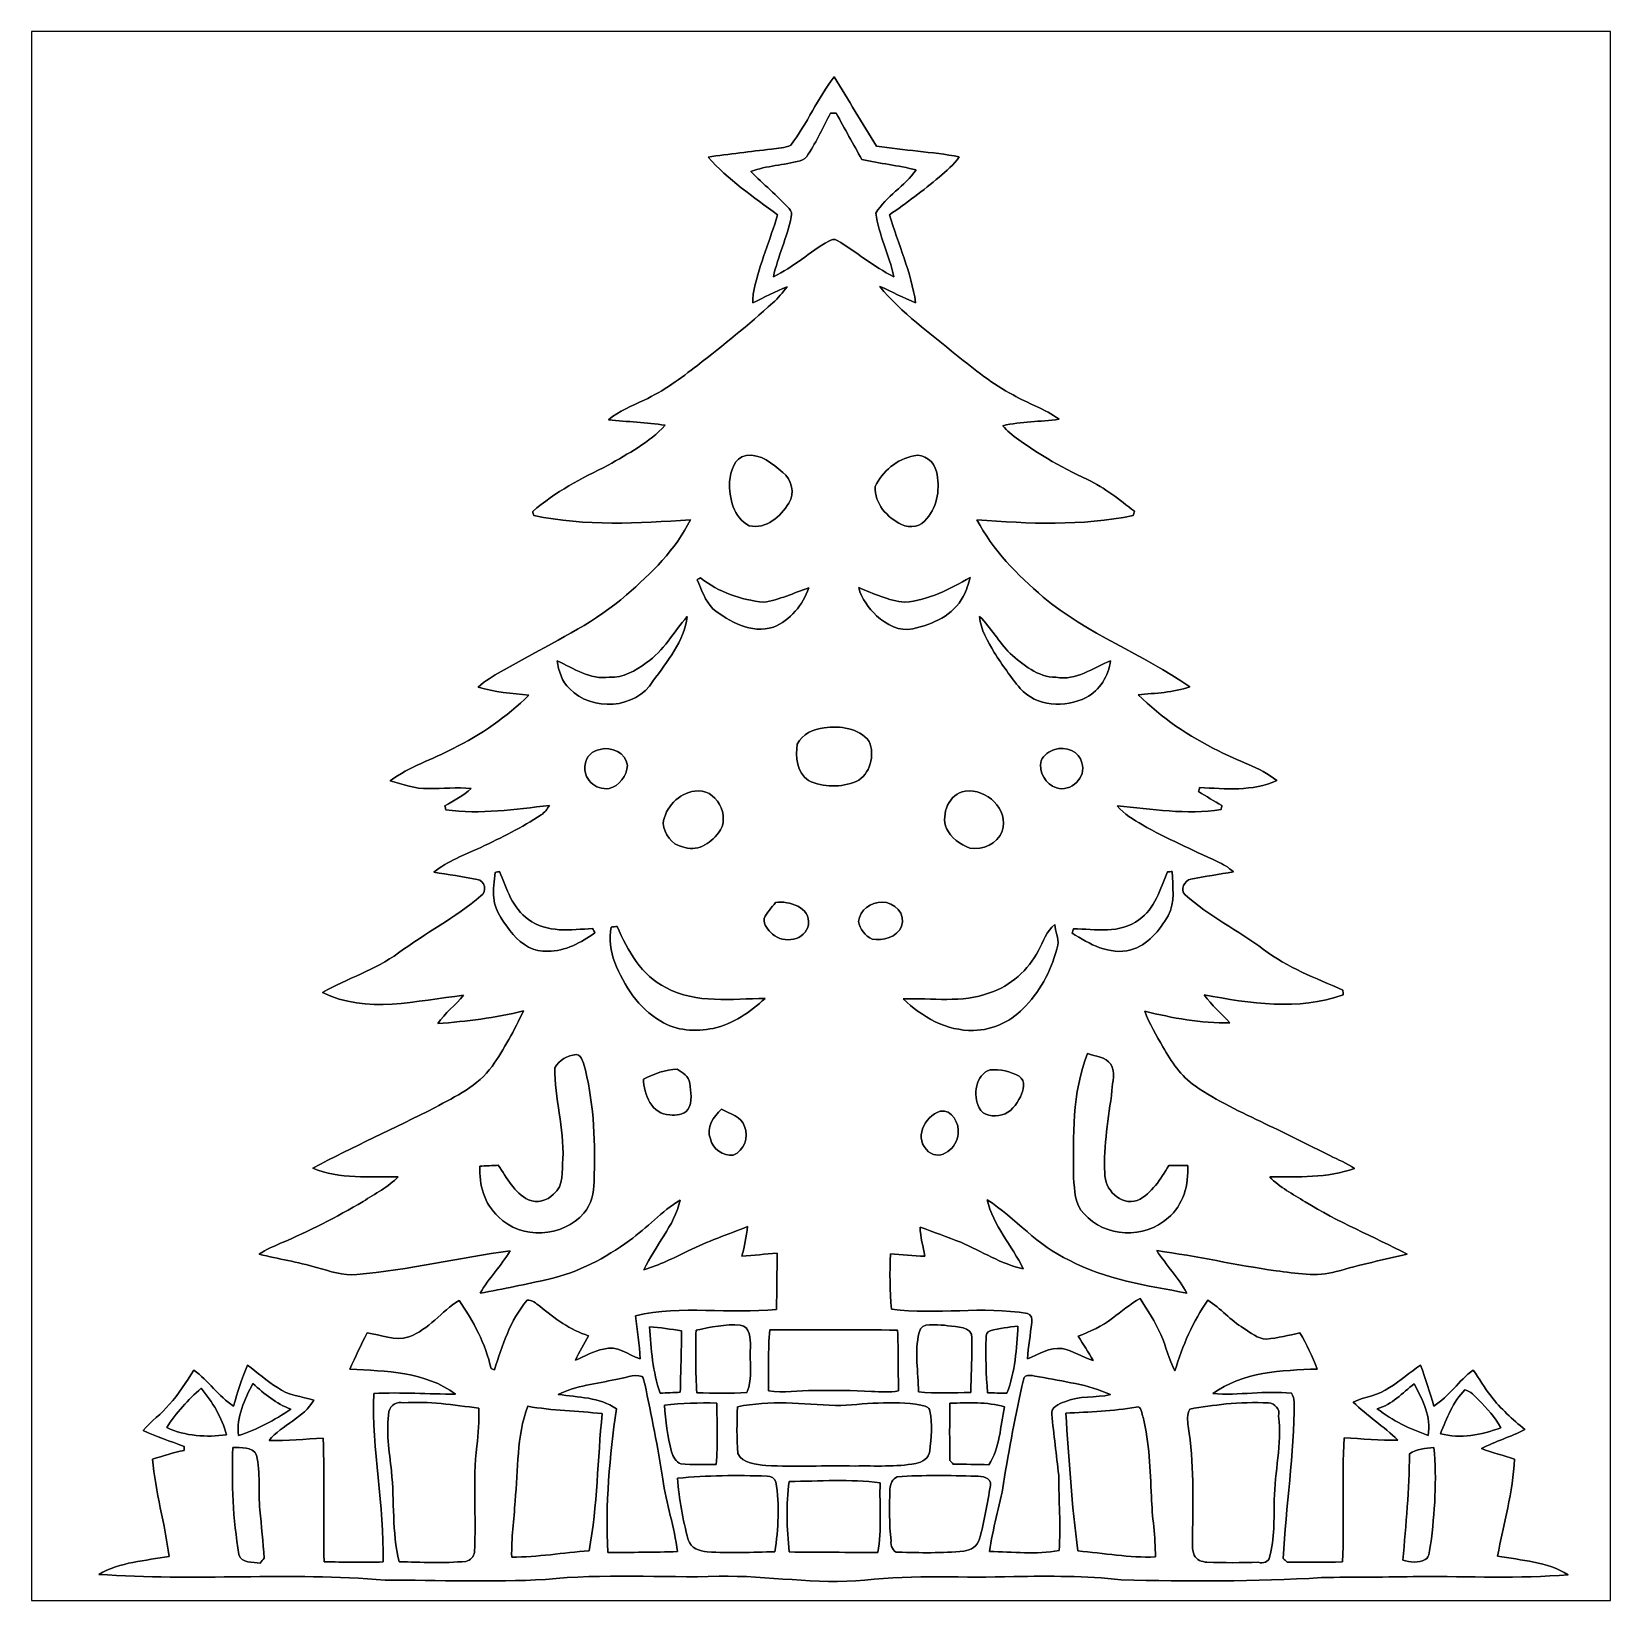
# Model space of a CAD drawing. Header units: centimetres. Extents: x -16.8 to 16.8, y -16.7 to 16.7.
import ezdxf

# ---------------------------------------------------------------- set-up
doc = ezdxf.new("R2010")
doc.units = ezdxf.units.CM
doc.header["$MEASUREMENT"] = 0
doc.layers.add('Layer 1', color=7, linetype='Continuous')

msp = doc.modelspace()

# ---------------------------------------------------------------- linework, layer by layer
at = {"layer": 'Layer 1', "color": 7}
for points, knots in [([(-16.77458, 16.66875), (-16.77458, 16.66875), (16.77458, 16.66875), (16.77458, 16.66875), (16.77458, 16.66875), (16.77458, 16.66875), (16.77458, -16.66875), (16.77458, -16.66875), (16.77458, -16.66875), (16.77458, -16.66875), (-16.77458, -16.66875), (-16.77458, -16.66875), (-16.77458, -16.66875), (-16.77458, -16.66875), (-16.77458, 16.66875), (-16.77458, 16.66875), (-16.77458, 16.66875), (-16.77458, 16.66875), (-16.77458, 16.66875), (-16.77458, 16.66875)], [0, 0, 0, 0, 0.16666667, 0.16666667, 0.16666667, 0.16666667, 0.33333333, 0.33333333, 0.33333333, 0.33333333, 0.5, 0.5, 0.5, 0.5, 0.66666667, 0.66666667, 0.66666667, 0.66666667, 1, 1, 1, 1]), ([(-0.63782, 14.25787), (-0.76553, 14.19401), (-0.9144, 14.19401), (-1.05163, 14.17108), (-1.05163, 14.17108), (-1.50213, 14.12099), (-1.95227, 14.06666), (-2.40065, 14.0014), (-2.40065, 14.0014), (-1.97309, 13.52091), (-1.43686, 13.15579), (-0.92181, 12.77691), (-0.92181, 12.77691), (-1.08091, 12.24703), (-1.29787, 11.73515), (-1.42205, 11.19505), (-1.42205, 11.19505), (-1.44463, 11.09945), (-1.45027, 11.00102), (-1.45027, 10.90295), (-1.45027, 10.90295), (-1.20685, 11.01831), (-0.97155, 11.1506), (-0.71931, 11.24761), (-0.71931, 11.24761), (-0.81456, 11.12696), (-0.90911, 11.0042), (-1.02517, 10.90295), (-1.02517, 10.90295), (-1.54129, 10.43975), (-2.07751, 9.99913), (-2.62573, 9.57509), (-2.62573, 9.57509), (-2.98203, 9.29993), (-3.34751, 9.02864), (-3.75708, 8.83814), (-3.75708, 8.83814), (-4.01496, 8.70867), (-4.29472, 8.61095), (-4.51556, 8.41904), (-4.51556, 8.41904), (-4.11515, 8.37636), (-3.71087, 8.36859), (-3.31329, 8.30157), (-3.31329, 8.30157), (-3.64561, 7.93327), (-4.10386, 7.70467), (-4.52473, 7.45172), (-4.52473, 7.45172), (-5.08953, 7.17867), (-5.65009, 6.88763), (-6.12634, 6.47206), (-6.12634, 6.47206), (-6.12034, 6.44984), (-6.10835, 6.40539), (-6.10235, 6.38316), (-6.10235, 6.38316), (-5.00627, 6.15738), (-3.88267, 6.21736), (-2.77495, 6.29603), (-2.77495, 6.29603), (-3.08539, 5.66173), (-3.60468, 5.15232), (-4.13597, 4.69971), (-4.13597, 4.69971), (-4.77167, 4.13385), (-5.54708, 3.76731), (-6.28403, 3.35527), (-6.28403, 3.35527), (-6.62199, 3.15983), (-6.98712, 2.99826), (-7.28451, 2.74108), (-7.28451, 2.74108), (-6.93773, 2.62502), (-6.56802, 2.61056), (-6.20713, 2.56928), (-6.20713, 2.56928), (-6.68055, 2.10961), (-7.22171, 1.71768), (-7.81861, 1.43475), (-7.81861, 1.43475), (-8.26029, 1.19909), (-8.74783, 1.05057), (-9.15247, 0.74824), (-9.15247, 0.74824), (-8.88929, 0.67169), (-8.6233, 0.5715), (-8.34425, 0.58526), (-8.34425, 0.58526), (-8.04016, 0.57221), (-7.73501, 0.61701), (-7.43162, 0.58596), (-7.43162, 0.58596), (-7.59672, 0.43392), (-7.79604, 0.32632), (-7.99042, 0.21731), (-7.99042, 0.21731), (-7.98618, 0.19579), (-7.97736, 0.15311), (-7.97313, 0.13159), (-7.97313, 0.13159), (-7.23759, 0.02716), (-6.50169, 0.14676), (-5.77003, 0.22119), (-5.77003, 0.22119), (-5.82048, 0.14852), (-5.87022, 0.07161), (-5.94572, 0.02258), (-5.94572, 0.02258), (-6.35388, -0.24342), (-6.79133, -0.46002), (-7.23053, -0.66851), (-7.23053, -0.66851), (-7.57379, -0.82021), (-7.92762, -0.96132), (-8.22854, -1.19098), (-8.22854, -1.19098), (-7.92198, -1.24707), (-7.61259, -1.28693), (-7.30709, -1.34867), (-7.30709, -1.34867), (-7.1434, -1.36172), (-7.0866, -1.61255), (-7.22595, -1.69792), (-7.22595, -1.69792), (-7.76993, -2.15759), (-8.40528, -2.49026), (-8.9789, -2.90936), (-8.9789, -2.90936), (-9.46997, -3.27695), (-10.06722, -3.44946), (-10.59568, -3.75038), (-10.59568, -3.75038), (-9.65835, -4.21534), (-8.58167, -3.9183), (-7.59601, -3.81035), (-7.59601, -3.81035), (-7.76605, -4.02131), (-7.99324, -4.18324), (-8.14141, -4.41219), (-8.14141, -4.41219), (-7.53039, -4.36316), (-6.91974, -4.29048), (-6.32354, -4.14338), (-6.32354, -4.14338), (-6.52039, -4.54907), (-6.72712, -4.95335), (-6.99029, -5.32095), (-6.99029, -5.32095), (-7.28733, -5.73581), (-7.76499, -5.95559), (-8.19961, -6.19443), (-8.19961, -6.19443), (-9.06004, -6.63575), (-9.94657, -7.02557), (-10.79747, -7.48559), (-10.79747, -7.48559), (-10.22562, -7.71948), (-9.58638, -7.65951), (-8.98313, -7.6648), (-8.98313, -7.6648), (-9.1948, -7.88776), (-9.47526, -8.02569), (-9.73032, -8.19079), (-9.73032, -8.19079), (-10.29547, -8.52346), (-10.88037, -8.82403), (-11.48398, -9.0805), (-11.48398, -9.0805), (-11.6392, -9.14717), (-11.79724, -9.21209), (-11.93553, -9.31122), (-11.93553, -9.31122), (-11.53231, -9.41388), (-11.11956, -9.47491), (-10.72056, -9.59485), (-10.72056, -9.59485), (-10.44046, -9.66646), (-10.15683, -9.78006), (-9.8619, -9.74478), (-9.8619, -9.74478), (-8.76547, -9.64777), (-7.69197, -9.38318), (-6.60188, -9.23925), (-6.60188, -9.23925), (-6.79485, -9.55357), (-7.05908, -9.81886), (-7.24041, -10.1406), (-7.24041, -10.1406), (-6.75323, -10.04958), (-6.26639, -9.95327), (-5.78344, -9.84038), (-5.78344, -9.84038), (-5.15902, -9.69927), (-4.58258, -9.39447), (-4.06823, -9.01947), (-4.06823, -9.01947), (-3.69535, -8.7503), (-3.38808, -8.39787), (-2.99014, -8.16222), (-2.99014, -8.16222), (-3.12138, -8.71608), (-3.52707, -9.13659), (-3.76414, -9.64071), (-3.76414, -9.64071), (-3.43288, -9.5504), (-3.12914, -9.3853), (-2.8194, -9.24207), (-2.8194, -9.24207), (-2.41371, -9.03676), (-1.98155, -8.89176), (-1.55963, -8.72455), (-1.55963, -8.72455), (-1.58362, -8.93621), (-1.62489, -9.14576), (-1.68099, -9.35143), (-1.68099, -9.35143), (-1.43087, -9.34861), (-1.18428, -9.29887), (-0.93451, -9.28793), (-0.93451, -9.28793), (-0.93416, -9.68657), (-0.93521, -10.08556), (-0.9458, -10.4842), (-0.9458, -10.4842), (-1.94098, -10.59039), (-2.95698, -10.39107), (-3.94194, -10.61826), (-3.94194, -10.61826), (-3.91583, -10.92518), (-3.85057, -11.22892), (-3.84493, -11.53795), (-3.84493, -11.53795), (-4.09963, -11.4494), (-4.33599, -11.23562), (-4.62245, -11.3284), (-4.62245, -11.3284), (-4.83553, -11.36615), (-5.01968, -11.48856), (-5.22005, -11.5637), (-5.22005, -11.5637), (-5.13891, -11.38449), (-5.02673, -11.22151), (-4.93854, -11.04618), (-4.93854, -11.04618), (-5.32659, -10.91953), (-5.66385, -10.67682), (-5.97359, -10.41682), (-5.97359, -10.41682), (-6.05402, -10.35826), (-6.13833, -10.27359), (-6.24664, -10.29088), (-6.24664, -10.29088), (-6.60224, -10.71527), (-6.77474, -11.24867), (-6.9402, -11.76761), (-6.9402, -11.76761), (-6.95784, -11.76161), (-6.99311, -11.74962), (-7.01111, -11.74362), (-7.01111, -11.74362), (-7.12788, -11.21551), (-7.38505, -10.73503), (-7.69197, -10.29406), (-7.69197, -10.29406), (-8.06556, -10.52795), (-8.33438, -10.91283), (-8.75736, -11.0684), (-8.75736, -11.0684), (-9.05298, -11.16189), (-9.35249, -11.02642), (-9.64565, -10.98268), (-9.64565, -10.98268), (-9.77089, -11.23809), (-9.89789, -11.49279), (-10.00936, -11.75456), (-10.00936, -11.75456), (-9.24384, -11.79301), (-8.40811, -11.80959), (-7.76393, -12.28408), (-7.76393, -12.28408), (-8.34319, -12.28372), (-8.92175, -12.24421), (-9.50101, -12.26891), (-9.50101, -12.26891), (-9.55111, -13.468), (-9.28123, -14.65192), (-9.3031, -15.85031), (-9.3031, -15.85031), (-9.7215, -15.86301), (-10.13989, -15.85701), (-10.55793, -15.84678), (-10.55793, -15.84678), (-10.57875, -14.97118), (-10.55053, -14.09559), (-10.57769, -13.22035), (-10.57769, -13.22035), (-10.96116, -13.23728), (-11.34392, -13.28702), (-11.7281, -13.26691), (-11.7281, -13.26691), (-11.45187, -12.93601), (-10.99432, -12.79207), (-10.77524, -12.41143), (-10.77524, -12.41143), (-11.03736, -12.33523), (-11.32276, -12.31159), (-11.54994, -12.14755), (-11.54994, -12.14755), (-11.77784, -12.00926), (-11.96904, -11.82123), (-12.18777, -11.67024), (-12.18777, -11.67024), (-12.31124, -11.95176), (-12.39485, -12.24739), (-12.48339, -12.54125), (-12.48339, -12.54125), (-12.80372, -12.33205), (-13.01574, -11.99621), (-13.32936, -11.77678), (-13.32936, -11.77678), (-13.48705, -12.02937), (-13.64756, -12.28302), (-13.84829, -12.50491), (-13.84829, -12.50491), (-14.01692, -12.70494), (-14.22929, -12.86157), (-14.40533, -13.05525), (-14.40533, -13.05525), (-14.12346, -13.19071), (-13.82501, -13.28491), (-13.53397, -13.39779), (-13.53397, -13.39779), (-13.53326, -13.41826), (-13.5322, -13.45988), (-13.5315, -13.48034), (-13.5315, -13.48034), (-13.75904, -13.53009), (-13.98164, -13.59817), (-14.20424, -13.66591), (-14.20424, -13.66591), (-14.14427, -14.36511), (-13.94001, -15.03927), (-13.85217, -15.73389), (-13.85217, -15.73389), (-14.357, -15.82702), (-14.89498, -15.84995), (-15.34866, -16.11524), (-15.34866, -16.11524), (-13.32195, -16.26164), (-11.28571, -16.06338), (-9.25936, -16.2366), (-9.25936, -16.2366), (-8.12483, -16.23695), (-6.98853, -16.28563), (-5.8547, -16.2239), (-5.8547, -16.2239), (-4.62915, -16.09231), (-3.39478, -16.19285), (-2.1657, -16.15581), (-2.1657, -16.15581), (-1.13101, -16.13253), (-0.10054, -16.34419), (0.93345, -16.23519), (0.93345, -16.23519), (1.98543, -16.11877), (3.04447, -16.1992), (4.09928, -16.16075), (4.09928, -16.16075), (4.85987, -16.15193), (5.62187, -16.14452), (6.37893, -16.23166), (6.37893, -16.23166), (7.7978, -16.26623), (9.21949, -16.26905), (10.63731, -16.18474), (10.63731, -16.18474), (11.32911, -16.16604), (12.02126, -16.18121), (12.71341, -16.15793), (12.71341, -16.15793), (13.76856, -16.16075), (14.82725, -16.20485), (15.87994, -16.12441), (15.87994, -16.12441), (15.43226, -15.84043), (14.88334, -15.8182), (14.37464, -15.72824), (14.37464, -15.72824), (14.51222, -15.04386), (14.69778, -14.36582), (14.73835, -13.66555), (14.73835, -13.66555), (14.5034, -13.59323), (14.26739, -13.52409), (14.03597, -13.44295), (14.03597, -13.44295), (14.33124, -13.28314), (14.65862, -13.19459), (14.95354, -13.03514), (14.95354, -13.03514), (14.69566, -12.81994), (14.44061, -12.59628), (14.23811, -12.32676), (14.23811, -12.32676), (14.09488, -12.15425), (13.99081, -11.95423), (13.85852, -11.77431), (13.85852, -11.77431), (13.54914, -11.99691), (13.34417, -12.33664), (13.02279, -12.54125), (13.02279, -12.54125), (12.93742, -12.24844), (12.8464, -11.95705), (12.74092, -11.67095), (12.74092, -11.67095), (12.51232, -11.81911), (12.31053, -12.00467), (12.07841, -12.1472), (12.07841, -12.1472), (11.85122, -12.31547), (11.55947, -12.33699), (11.30864, -12.45411), (11.30864, -12.45411), (11.60392, -12.74833), (11.96164, -12.96987), (12.25726, -13.26303), (12.25726, -13.26303), (11.87662, -13.26586), (11.49773, -13.23728), (11.11885, -13.21188), (11.11885, -13.21188), (11.06346, -14.08994), (11.11709, -14.97083), (11.08357, -15.84995), (11.08357, -15.84995), (10.69058, -15.85948), (10.29794, -15.85701), (9.90565, -15.85348), (9.90565, -15.85348), (9.87778, -15.82808), (9.85026, -15.80303), (9.8231, -15.77869), (9.8231, -15.77869), (9.8739, -14.66709), (10.05875, -13.56395), (10.05205, -12.44988), (10.05205, -12.44988), (10.05134, -12.38497), (10.03406, -12.31865), (9.99525, -12.26644), (9.99525, -12.26644), (9.43998, -12.20435), (8.88118, -12.31653), (8.32344, -12.2749), (8.32344, -12.2749), (8.95914, -11.81029), (9.78852, -11.7789), (10.54382, -11.75314), (10.54382, -11.75314), (10.44328, -11.48574), (10.31557, -11.23033), (10.17658, -10.98127), (10.17658, -10.98127), (9.94269, -11.0363), (9.70739, -11.09274), (9.4675, -11.11568), (9.4675, -11.11568), (9.27947, -11.11321), (9.12742, -10.97809), (8.97819, -10.88355), (8.97819, -10.88355), (8.70232, -10.71527), (8.49136, -10.46445), (8.2229, -10.28771), (8.2229, -10.28771), (7.90187, -10.74314), (7.68279, -11.25573), (7.52157, -11.78701), (7.52157, -11.78701), (7.38117, -11.54853), (7.33778, -11.26984), (7.21995, -11.02148), (7.21995, -11.02148), (7.10424, -10.74843), (6.93702, -10.50149), (6.77968, -10.25207), (6.77968, -10.25207), (6.57049, -10.37308), (6.38316, -10.52583), (6.19125, -10.67153), (6.19125, -10.67153), (5.9757, -10.84192), (5.72206, -10.95516), (5.46664, -11.05182), (5.46664, -11.05182), (5.56366, -11.22786), (5.68501, -11.39049), (5.78026, -11.56829), (5.78026, -11.56829), (5.55484, -11.50408), (5.35728, -11.36297), (5.12692, -11.31711), (5.12692, -11.31711), (4.85599, -11.28254), (4.62562, -11.43811), (4.38714, -11.53478), (4.38714, -11.53478), (4.40549, -11.27584), (4.44712, -11.02007), (4.48134, -10.7636), (4.48134, -10.7636), (4.49051, -10.69128), (4.47463, -10.58827), (4.38926, -10.57275), (4.38926, -10.57275), (3.43288, -10.41012), (2.46133, -10.60274), (1.50107, -10.48138), (1.50107, -10.48138), (1.45803, -10.0905), (1.46226, -9.69645), (1.47355, -9.30416), (1.47355, -9.30416), (1.71732, -9.32215), (1.96039, -9.34826), (2.20521, -9.35637), (2.20521, -9.35637), (2.17311, -9.14929), (2.11279, -8.9468), (2.10538, -8.73619), (2.10538, -8.73619), (2.39607, -8.8392), (2.68464, -8.94856), (2.97251, -9.05898), (2.97251, -9.05898), (3.41207, -9.25195), (3.82552, -9.51724), (4.29824, -9.62484), (4.29824, -9.62484), (4.0573, -9.12812), (3.65866, -8.70197), (3.52884, -8.15446), (3.52884, -8.15446), (4.13632, -8.54675), (4.6034, -9.13765), (5.27332, -9.43786), (5.27332, -9.43786), (6.04308, -9.85838), (6.92573, -9.97268), (7.77381, -10.14024), (7.77381, -10.14024), (7.60271, -9.81146), (7.33425, -9.54793), (7.13705, -9.23607), (7.13705, -9.23607), (7.98548, -9.34826), (8.8205, -9.54899), (9.66929, -9.66258), (9.66929, -9.66258), (10.09086, -9.7155), (10.53112, -9.79876), (10.94987, -9.68234), (10.94987, -9.68234), (11.44658, -9.53311), (11.95423, -9.42799), (12.45905, -9.31051), (12.45905, -9.31051), (11.73762, -8.93727), (10.98056, -8.62824), (10.28912, -8.1975), (10.28912, -8.1975), (10.02877, -8.03451), (9.74972, -7.89411), (9.53488, -7.67009), (9.53488, -7.67009), (10.13883, -7.66374), (10.76078, -7.69832), (11.33863, -7.48877), (11.33863, -7.48877), (11.17388, -7.37835), (10.98973, -7.30144), (10.81264, -7.21431), (10.81264, -7.21431), (10.35156, -6.99558), (9.90071, -6.75675), (9.43822, -6.54085), (9.43822, -6.54085), (8.93092, -6.29426), (8.41763, -6.05367), (7.94949, -5.73722), (7.94949, -5.73722), (7.64999, -5.52838), (7.44502, -5.21758), (7.26652, -4.90573), (7.26652, -4.90573), (7.12576, -4.65949), (6.97477, -4.41607), (6.87846, -4.14796), (6.87846, -4.14796), (7.46936, -4.29225), (8.07685, -4.41043), (8.68715, -4.39455), (8.68715, -4.39455), (8.50829, -4.19418), (8.2991, -4.02202), (8.14282, -3.80224), (8.14282, -3.80224), (9.11542, -3.97863), (10.1413, -4.14549), (11.09839, -3.80012), (11.09839, -3.80012), (11.09557, -3.77508), (11.08992, -3.72463), (11.0871, -3.69958), (11.0871, -3.69958), (10.51101, -3.44276), (9.91129, -3.21945), (9.40259, -2.83704), (9.40259, -2.83704), (8.86319, -2.42958), (8.24442, -2.13219), (7.74065, -1.67711), (7.74065, -1.67711), (7.61682, -1.57304), (7.71842, -1.36596), (7.8613, -1.34232), (7.8613, -1.34232), (8.15975, -1.28023), (8.46314, -1.24037), (8.76335, -1.18357), (8.76335, -1.18357), (8.65964, -1.09396), (8.54287, -1.01918), (8.41692, -0.96449), (8.41692, -0.96449), (7.88282, -0.71684), (7.34201, -0.48013), (6.82942, -0.18874), (6.82942, -0.18874), (6.64175, -0.06914), (6.43467, 0.03739), (6.29602, 0.21625), (6.29602, 0.21625), (7.02874, 0.14041), (7.76605, 0.02575), (8.503, 0.13617), (8.503, 0.13617), (8.50688, 0.15769), (8.51535, 0.20073), (8.51958, 0.22225), (8.51958, 0.22225), (8.35272, 0.3175), (8.18903, 0.41804), (8.02499, 0.51717), (8.02499, 0.51717), (8.02993, 0.53975), (8.03945, 0.58526), (8.04439, 0.60784), (8.04439, 0.60784), (8.59296, 0.57326), (9.16834, 0.51999), (9.6841, 0.75248), (9.6841, 0.75248), (9.32215, 1.04987), (8.84943, 1.15817), (8.44621, 1.38642), (8.44621, 1.38642), (7.81614, 1.68628), (7.23759, 2.08844), (6.73911, 2.57704), (6.73911, 2.57704), (7.10741, 2.60844), (7.48524, 2.62467), (7.83766, 2.74638), (7.83766, 2.74638), (6.83577, 3.43994), (5.66385, 3.86786), (4.72087, 4.65102), (4.72087, 4.65102), (4.17654, 5.12586), (3.64666, 5.64656), (3.3147, 6.29673), (3.3147, 6.29673), (4.41854, 6.20712), (5.53896, 6.1595), (6.63081, 6.38351), (6.63081, 6.38351), (6.63787, 6.40644), (6.65162, 6.45266), (6.65833, 6.47559), (6.65833, 6.47559), (6.34365, 6.72253), (6.02756, 6.97477), (5.66491, 7.14798), (5.66491, 7.14798), (5.08212, 7.42139), (4.51767, 7.741), (4.01214, 8.14141), (4.01214, 8.14141), (3.9564, 8.18515), (3.90948, 8.23912), (3.86327, 8.29239), (3.86327, 8.29239), (4.2545, 8.38729), (4.6609, 8.37318), (5.05742, 8.43033), (5.05742, 8.43033), (4.76038, 8.65329), (4.39914, 8.76159), (4.08129, 8.94927), (4.08129, 8.94927), (3.64384, 9.17399), (3.26355, 9.48972), (2.88008, 9.79382), (2.88008, 9.79382), (2.31704, 10.25737), (1.71732, 10.68846), (1.24778, 11.2522), (1.24778, 11.2522), (1.50954, 11.15483), (1.74554, 10.99855), (2.01083, 10.90789), (2.01083, 10.90789), (1.91664, 11.55488), (1.64183, 12.15637), (1.45203, 12.77796), (1.45203, 12.77796), (1.8228, 13.01926), (2.16888, 13.29619), (2.51213, 13.57524), (2.51213, 13.57524), (2.66559, 13.70647), (2.82187, 13.83982), (2.93829, 14.00704), (2.93829, 14.00704), (2.35726, 14.11676), (1.76389, 14.14004), (1.18075, 14.23599), (1.18075, 14.23599), (0.86889, 14.7193), (0.58526, 15.22024), (0.27728, 15.70602), (0.27728, 15.70602), (-0.0702, 15.25094), (-0.29386, 14.71471), (-0.63782, 14.25787)], [0, 0, 0, 0, 0.00531915, 0.00531915, 0.00531915, 0.00531915, 0.0106383, 0.0106383, 0.0106383, 0.0106383, 0.01595745, 0.01595745, 0.01595745, 0.01595745, 0.0212766, 0.0212766, 0.0212766, 0.0212766, 0.02659574, 0.02659574, 0.02659574, 0.02659574, 0.03191489, 0.03191489, 0.03191489, 0.03191489, 0.03723404, 0.03723404, 0.03723404, 0.03723404, 0.04255319, 0.04255319, 0.04255319, 0.04255319, 0.04787234, 0.04787234, 0.04787234, 0.04787234, 0.05319149, 0.05319149, 0.05319149, 0.05319149, 0.05851064, 0.05851064, 0.05851064, 0.05851064, 0.06382979, 0.06382979, 0.06382979, 0.06382979, 0.06914894, 0.06914894, 0.06914894, 0.06914894, 0.07446809, 0.07446809, 0.07446809, 0.07446809, 0.07978723, 0.07978723, 0.07978723, 0.07978723, 0.08510638, 0.08510638, 0.08510638, 0.08510638, 0.09042553, 0.09042553, 0.09042553, 0.09042553, 0.09574468, 0.09574468, 0.09574468, 0.09574468, 0.10106383, 0.10106383, 0.10106383, 0.10106383, 0.10638298, 0.10638298, 0.10638298, 0.10638298, 0.11170213, 0.11170213, 0.11170213, 0.11170213, 0.11702128, 0.11702128, 0.11702128, 0.11702128, 0.12234043, 0.12234043, 0.12234043, 0.12234043, 0.12765957, 0.12765957, 0.12765957, 0.12765957, 0.13297872, 0.13297872, 0.13297872, 0.13297872, 0.13829787, 0.13829787, 0.13829787, 0.13829787, 0.14361702, 0.14361702, 0.14361702, 0.14361702, 0.14893617, 0.14893617, 0.14893617, 0.14893617, 0.15425532, 0.15425532, 0.15425532, 0.15425532, 0.15957447, 0.15957447, 0.15957447, 0.15957447, 0.16489362, 0.16489362, 0.16489362, 0.16489362, 0.17021277, 0.17021277, 0.17021277, 0.17021277, 0.17553191, 0.17553191, 0.17553191, 0.17553191, 0.18085106, 0.18085106, 0.18085106, 0.18085106, 0.18617021, 0.18617021, 0.18617021, 0.18617021, 0.19148936, 0.19148936, 0.19148936, 0.19148936, 0.19680851, 0.19680851, 0.19680851, 0.19680851, 0.20212766, 0.20212766, 0.20212766, 0.20212766, 0.20744681, 0.20744681, 0.20744681, 0.20744681, 0.21276596, 0.21276596, 0.21276596, 0.21276596, 0.21808511, 0.21808511, 0.21808511, 0.21808511, 0.22340426, 0.22340426, 0.22340426, 0.22340426, 0.2287234, 0.2287234, 0.2287234, 0.2287234, 0.23404255, 0.23404255, 0.23404255, 0.23404255, 0.2393617, 0.2393617, 0.2393617, 0.2393617, 0.24468085, 0.24468085, 0.24468085, 0.24468085, 0.25, 0.25, 0.25, 0.25, 0.25531915, 0.25531915, 0.25531915, 0.25531915, 0.2606383, 0.2606383, 0.2606383, 0.2606383, 0.26595745, 0.26595745, 0.26595745, 0.26595745, 0.2712766, 0.2712766, 0.2712766, 0.2712766, 0.27659574, 0.27659574, 0.27659574, 0.27659574, 0.28191489, 0.28191489, 0.28191489, 0.28191489, 0.28723404, 0.28723404, 0.28723404, 0.28723404, 0.29255319, 0.29255319, 0.29255319, 0.29255319, 0.29787234, 0.29787234, 0.29787234, 0.29787234, 0.30319149, 0.30319149, 0.30319149, 0.30319149, 0.30851064, 0.30851064, 0.30851064, 0.30851064, 0.31382979, 0.31382979, 0.31382979, 0.31382979, 0.31914894, 0.31914894, 0.31914894, 0.31914894, 0.32446809, 0.32446809, 0.32446809, 0.32446809, 0.32978723, 0.32978723, 0.32978723, 0.32978723, 0.33510638, 0.33510638, 0.33510638, 0.33510638, 0.34042553, 0.34042553, 0.34042553, 0.34042553, 0.34574468, 0.34574468, 0.34574468, 0.34574468, 0.35106383, 0.35106383, 0.35106383, 0.35106383, 0.35638298, 0.35638298, 0.35638298, 0.35638298, 0.36170213, 0.36170213, 0.36170213, 0.36170213, 0.36702128, 0.36702128, 0.36702128, 0.36702128, 0.37234043, 0.37234043, 0.37234043, 0.37234043, 0.37765957, 0.37765957, 0.37765957, 0.37765957, 0.38297872, 0.38297872, 0.38297872, 0.38297872, 0.38829787, 0.38829787, 0.38829787, 0.38829787, 0.39361702, 0.39361702, 0.39361702, 0.39361702, 0.39893617, 0.39893617, 0.39893617, 0.39893617, 0.40425532, 0.40425532, 0.40425532, 0.40425532, 0.40957447, 0.40957447, 0.40957447, 0.40957447, 0.41489362, 0.41489362, 0.41489362, 0.41489362, 0.42021277, 0.42021277, 0.42021277, 0.42021277, 0.42553191, 0.42553191, 0.42553191, 0.42553191, 0.43085106, 0.43085106, 0.43085106, 0.43085106, 0.43617021, 0.43617021, 0.43617021, 0.43617021, 0.44148936, 0.44148936, 0.44148936, 0.44148936, 0.44680851, 0.44680851, 0.44680851, 0.44680851, 0.45212766, 0.45212766, 0.45212766, 0.45212766, 0.45744681, 0.45744681, 0.45744681, 0.45744681, 0.46276596, 0.46276596, 0.46276596, 0.46276596, 0.46808511, 0.46808511, 0.46808511, 0.46808511, 0.47340426, 0.47340426, 0.47340426, 0.47340426, 0.4787234, 0.4787234, 0.4787234, 0.4787234, 0.48404255, 0.48404255, 0.48404255, 0.48404255, 0.4893617, 0.4893617, 0.4893617, 0.4893617, 0.49468085, 0.49468085, 0.49468085, 0.49468085, 0.5, 0.5, 0.5, 0.5, 0.50531915, 0.50531915, 0.50531915, 0.50531915, 0.5106383, 0.5106383, 0.5106383, 0.5106383, 0.51595745, 0.51595745, 0.51595745, 0.51595745, 0.5212766, 0.5212766, 0.5212766, 0.5212766, 0.52659574, 0.52659574, 0.52659574, 0.52659574, 0.53191489, 0.53191489, 0.53191489, 0.53191489, 0.53723404, 0.53723404, 0.53723404, 0.53723404, 0.54255319, 0.54255319, 0.54255319, 0.54255319, 0.54787234, 0.54787234, 0.54787234, 0.54787234, 0.55319149, 0.55319149, 0.55319149, 0.55319149, 0.55851064, 0.55851064, 0.55851064, 0.55851064, 0.56382979, 0.56382979, 0.56382979, 0.56382979, 0.56914894, 0.56914894, 0.56914894, 0.56914894, 0.57446809, 0.57446809, 0.57446809, 0.57446809, 0.57978723, 0.57978723, 0.57978723, 0.57978723, 0.58510638, 0.58510638, 0.58510638, 0.58510638, 0.59042553, 0.59042553, 0.59042553, 0.59042553, 0.59574468, 0.59574468, 0.59574468, 0.59574468, 0.60106383, 0.60106383, 0.60106383, 0.60106383, 0.60638298, 0.60638298, 0.60638298, 0.60638298, 0.61170213, 0.61170213, 0.61170213, 0.61170213, 0.61702128, 0.61702128, 0.61702128, 0.61702128, 0.62234043, 0.62234043, 0.62234043, 0.62234043, 0.62765957, 0.62765957, 0.62765957, 0.62765957, 0.63297872, 0.63297872, 0.63297872, 0.63297872, 0.63829787, 0.63829787, 0.63829787, 0.63829787, 0.64361702, 0.64361702, 0.64361702, 0.64361702, 0.64893617, 0.64893617, 0.64893617, 0.64893617, 0.65425532, 0.65425532, 0.65425532, 0.65425532, 0.65957447, 0.65957447, 0.65957447, 0.65957447, 0.66489362, 0.66489362, 0.66489362, 0.66489362, 0.67021277, 0.67021277, 0.67021277, 0.67021277, 0.67553191, 0.67553191, 0.67553191, 0.67553191, 0.68085106, 0.68085106, 0.68085106, 0.68085106, 0.68617021, 0.68617021, 0.68617021, 0.68617021, 0.69148936, 0.69148936, 0.69148936, 0.69148936, 0.69680851, 0.69680851, 0.69680851, 0.69680851, 0.70212766, 0.70212766, 0.70212766, 0.70212766, 0.70744681, 0.70744681, 0.70744681, 0.70744681, 0.71276596, 0.71276596, 0.71276596, 0.71276596, 0.71808511, 0.71808511, 0.71808511, 0.71808511, 0.72340426, 0.72340426, 0.72340426, 0.72340426, 0.7287234, 0.7287234, 0.7287234, 0.7287234, 0.73404255, 0.73404255, 0.73404255, 0.73404255, 0.7393617, 0.7393617, 0.7393617, 0.7393617, 0.74468085, 0.74468085, 0.74468085, 0.74468085, 0.75, 0.75, 0.75, 0.75, 0.75531915, 0.75531915, 0.75531915, 0.75531915, 0.7606383, 0.7606383, 0.7606383, 0.7606383, 0.76595745, 0.76595745, 0.76595745, 0.76595745, 0.7712766, 0.7712766, 0.7712766, 0.7712766, 0.77659574, 0.77659574, 0.77659574, 0.77659574, 0.78191489, 0.78191489, 0.78191489, 0.78191489, 0.78723404, 0.78723404, 0.78723404, 0.78723404, 0.79255319, 0.79255319, 0.79255319, 0.79255319, 0.79787234, 0.79787234, 0.79787234, 0.79787234, 0.80319149, 0.80319149, 0.80319149, 0.80319149, 0.80851064, 0.80851064, 0.80851064, 0.80851064, 0.81382979, 0.81382979, 0.81382979, 0.81382979, 0.81914894, 0.81914894, 0.81914894, 0.81914894, 0.82446809, 0.82446809, 0.82446809, 0.82446809, 0.82978723, 0.82978723, 0.82978723, 0.82978723, 0.83510638, 0.83510638, 0.83510638, 0.83510638, 0.84042553, 0.84042553, 0.84042553, 0.84042553, 0.84574468, 0.84574468, 0.84574468, 0.84574468, 0.85106383, 0.85106383, 0.85106383, 0.85106383, 0.85638298, 0.85638298, 0.85638298, 0.85638298, 0.86170213, 0.86170213, 0.86170213, 0.86170213, 0.86702128, 0.86702128, 0.86702128, 0.86702128, 0.87234043, 0.87234043, 0.87234043, 0.87234043, 0.87765957, 0.87765957, 0.87765957, 0.87765957, 0.88297872, 0.88297872, 0.88297872, 0.88297872, 0.88829787, 0.88829787, 0.88829787, 0.88829787, 0.89361702, 0.89361702, 0.89361702, 0.89361702, 0.89893617, 0.89893617, 0.89893617, 0.89893617, 0.90425532, 0.90425532, 0.90425532, 0.90425532, 0.90957447, 0.90957447, 0.90957447, 0.90957447, 0.91489362, 0.91489362, 0.91489362, 0.91489362, 0.92021277, 0.92021277, 0.92021277, 0.92021277, 0.92553191, 0.92553191, 0.92553191, 0.92553191, 0.93085106, 0.93085106, 0.93085106, 0.93085106, 0.93617021, 0.93617021, 0.93617021, 0.93617021, 0.94148936, 0.94148936, 0.94148936, 0.94148936, 0.94680851, 0.94680851, 0.94680851, 0.94680851, 0.95212766, 0.95212766, 0.95212766, 0.95212766, 0.95744681, 0.95744681, 0.95744681, 0.95744681, 0.96276596, 0.96276596, 0.96276596, 0.96276596, 0.96808511, 0.96808511, 0.96808511, 0.96808511, 0.97340426, 0.97340426, 0.97340426, 0.97340426, 0.9787234, 0.9787234, 0.9787234, 0.9787234, 0.98404255, 0.98404255, 0.98404255, 0.98404255, 0.9893617, 0.9893617, 0.9893617, 0.9893617, 1, 1, 1, 1]), ([(0.20285, 14.93661), (0.24306, 14.93626), (0.28363, 14.93591), (0.32456, 14.93555), (0.32456, 14.93555), (0.50024, 14.60359), (0.68721, 14.27833), (0.86713, 13.94919), (0.86713, 13.94919), (1.24989, 13.86346), (1.64218, 13.82712), (2.02212, 13.72764), (2.02212, 13.72764), (1.77624, 13.38615), (1.38783, 13.16814), (1.16417, 12.81324), (1.16417, 12.81324), (1.22661, 12.34828), (1.45168, 11.91966), (1.54623, 11.46034), (1.54623, 11.46034), (1.11689, 11.67059), (0.75142, 11.98668), (0.3429, 12.23116), (0.3429, 12.23116), (0.28716, 12.26996), (0.21907, 12.24315), (0.16475, 12.21775), (0.16475, 12.21775), (-0.24306, 11.99092), (-0.58596, 11.65437), (-1.01247, 11.46034), (-1.01247, 11.46034), (-0.91299, 11.89214), (-0.72143, 12.29713), (-0.63077, 12.73104), (-0.63077, 12.73104), (-0.61701, 12.79349), (-0.62548, 12.86192), (-0.67345, 12.90814), (-0.67345, 12.90814), (-0.93451, 13.18225), (-1.22238, 13.42884), (-1.49331, 13.69307), (-1.49331, 13.69307), (-1.15676, 13.82183), (-0.78952, 13.82677), (-0.44485, 13.92414), (-0.44485, 13.92414), (-0.37077, 13.94389), (-0.30656, 13.99258), (-0.27129, 14.06207), (-0.27129, 14.06207), (-0.08784, 14.33901), (0.04727, 14.64381), (0.20285, 14.93661)], [0, 0, 0, 0, 0.06666667, 0.06666667, 0.06666667, 0.06666667, 0.13333333, 0.13333333, 0.13333333, 0.13333333, 0.2, 0.2, 0.2, 0.2, 0.26666667, 0.26666667, 0.26666667, 0.26666667, 0.33333333, 0.33333333, 0.33333333, 0.33333333, 0.4, 0.4, 0.4, 0.4, 0.46666667, 0.46666667, 0.46666667, 0.46666667, 0.53333333, 0.53333333, 0.53333333, 0.53333333, 0.6, 0.6, 0.6, 0.6, 0.66666667, 0.66666667, 0.66666667, 0.66666667, 0.73333333, 0.73333333, 0.73333333, 0.73333333, 0.8, 0.8, 0.8, 0.8, 0.86666667, 0.86666667, 0.86666667, 0.86666667, 1, 1, 1, 1]), ([(-1.59103, 7.6581), (-1.28305, 7.71031), (-1.03223, 7.48136), (-0.81209, 7.3025), (-0.81209, 7.3025), (-0.62336, 7.15081), (-0.54645, 6.858), (-0.68509, 6.64774), (-0.68509, 6.64774), (-0.85337, 6.36658), (-1.16981, 6.08118), (-1.52365, 6.16761), (-1.52365, 6.16761), (-1.86055, 6.33942), (-1.95192, 6.75746), (-1.94275, 7.10389), (-1.94275, 7.10389), (-1.92299, 7.32825), (-1.84714, 7.614), (-1.59103, 7.6581)], [0, 0, 0, 0, 0.16666667, 0.16666667, 0.16666667, 0.16666667, 0.33333333, 0.33333333, 0.33333333, 0.33333333, 0.5, 0.5, 0.5, 0.5, 0.66666667, 0.66666667, 0.66666667, 0.66666667, 1, 1, 1, 1]), ([(1.97273, 7.65422), (2.19604, 7.71031), (2.40277, 7.52475), (2.45251, 7.31837), (2.45251, 7.31837), (2.52836, 6.98147), (2.49061, 6.58777), (2.24825, 6.32389), (2.24825, 6.32389), (2.13713, 6.14927), (1.89018, 6.10482), (1.71132, 6.19301), (1.71132, 6.19301), (1.40723, 6.34118), (1.13242, 6.63857), (1.15076, 6.99841), (1.15076, 6.99841), (1.2954, 7.32296), (1.62066, 7.58825), (1.97273, 7.65422)], [0, 0, 0, 0, 0.16666667, 0.16666667, 0.16666667, 0.16666667, 0.33333333, 0.33333333, 0.33333333, 0.33333333, 0.5, 0.5, 0.5, 0.5, 0.66666667, 0.66666667, 0.66666667, 0.66666667, 1, 1, 1, 1]), ([(-2.63066, 5.02179), (-2.61338, 5.03132), (-2.57845, 5.05037), (-2.56117, 5.05989), (-2.56117, 5.05989), (-2.17629, 4.75686), (-1.70321, 4.5907), (-1.21885, 4.54378), (-1.21885, 4.54378), (-0.883, 4.59034), (-0.5775, 4.74239), (-0.25859, 4.84717), (-0.25859, 4.84717), (-0.38276, 4.48486), (-0.65546, 4.16207), (-1.01177, 4.0132), (-1.01177, 4.0132), (-1.48061, 3.86256), (-1.93957, 4.13209), (-2.30082, 4.40161), (-2.30082, 4.40161), (-2.46239, 4.57729), (-2.53965, 4.80624), (-2.63066, 5.02179)], [0, 0, 0, 0, 0.14285714, 0.14285714, 0.14285714, 0.14285714, 0.28571429, 0.28571429, 0.28571429, 0.28571429, 0.42857143, 0.42857143, 0.42857143, 0.42857143, 0.57142857, 0.57142857, 0.57142857, 0.57142857, 0.71428571, 0.71428571, 0.71428571, 0.71428571, 1, 1, 1, 1]), ([(1.78118, 4.54448), (2.28494, 4.58505), (2.74038, 4.82282), (3.17006, 5.07153), (3.17006, 5.07153), (3.13196, 4.93289), (3.08928, 4.79354), (3.02154, 4.66584), (3.02154, 4.66584), (2.8134, 4.26791), (2.37208, 4.06682), (1.95298, 3.97898), (1.95298, 3.97898), (1.66441, 3.91054), (1.39277, 4.07211), (1.1811, 4.25062), (1.1811, 4.25062), (1.01671, 4.42172), (0.85619, 4.61645), (0.80151, 4.85281), (0.80151, 4.85281), (1.11831, 4.7244), (1.43616, 4.57235), (1.78118, 4.54448)], [0, 0, 0, 0, 0.14285714, 0.14285714, 0.14285714, 0.14285714, 0.28571429, 0.28571429, 0.28571429, 0.28571429, 0.42857143, 0.42857143, 0.42857143, 0.42857143, 0.57142857, 0.57142857, 0.57142857, 0.57142857, 0.71428571, 0.71428571, 0.71428571, 0.71428571, 1, 1, 1, 1]), ([(-3.71193, 3.25155), (-3.34645, 3.50802), (-3.13302, 3.91125), (-2.84268, 4.23933), (-2.84268, 4.23933), (-2.9083, 3.70734), (-3.26602, 3.28224), (-3.57258, 2.86702), (-3.57258, 2.86702), (-3.93241, 2.26977), (-4.86869, 2.21192), (-5.33823, 2.70475), (-5.33823, 2.70475), (-5.51004, 2.85362), (-5.57389, 3.08292), (-5.6067, 3.29883), (-5.6067, 3.29883), (-5.25463, 3.13619), (-4.9089, 2.89525), (-4.49792, 2.94675), (-4.49792, 2.94675), (-4.20405, 2.93017), (-3.94406, 3.0921), (-3.71193, 3.25155)], [0, 0, 0, 0, 0.14285714, 0.14285714, 0.14285714, 0.14285714, 0.28571429, 0.28571429, 0.28571429, 0.28571429, 0.42857143, 0.42857143, 0.42857143, 0.42857143, 0.57142857, 0.57142857, 0.57142857, 0.57142857, 0.71428571, 0.71428571, 0.71428571, 0.71428571, 1, 1, 1, 1]), ([(3.37079, 4.24004), (3.6135, 4.00015), (3.78001, 3.69782), (4.01708, 3.45334), (4.01708, 3.45334), (4.29366, 3.21486), (4.60587, 2.94852), (4.99286, 2.94852), (4.99286, 2.94852), (5.42502, 2.86526), (5.77638, 3.15207), (6.15491, 3.29988), (6.15491, 3.29988), (6.10694, 2.98062), (5.92631, 2.66665), (5.63245, 2.51672), (5.63245, 2.51672), (5.18689, 2.28988), (4.57659, 2.32269), (4.23016, 2.7118), (4.23016, 2.7118), (4.03472, 2.95557), (3.84986, 3.20887), (3.68229, 3.47239), (3.68229, 3.47239), (3.54753, 3.71334), (3.38702, 3.95534), (3.37079, 4.24004)], [0, 0, 0, 0, 0.125, 0.125, 0.125, 0.125, 0.25, 0.25, 0.25, 0.25, 0.375, 0.375, 0.375, 0.375, 0.5, 0.5, 0.5, 0.5, 0.625, 0.625, 0.625, 0.625, 0.75, 0.75, 0.75, 0.75, 1, 1, 1, 1]), ([(0.06703, 1.87113), (0.40076, 1.91982), (0.80433, 1.87643), (1.02164, 1.58503), (1.02164, 1.58503), (1.15006, 1.29081), (1.04563, 0.88512), (0.74965, 0.73201), (0.74965, 0.73201), (0.42686, 0.60819), (0.04657, 0.60043), (-0.2667, 0.75636), (-0.2667, 0.75636), (-0.51435, 0.92428), (-0.54293, 1.26012), (-0.50624, 1.52929), (-0.50624, 1.52929), (-0.39864, 1.74519), (-0.16298, 1.85103), (0.06703, 1.87113)], [0, 0, 0, 0, 0.16666667, 0.16666667, 0.16666667, 0.16666667, 0.33333333, 0.33333333, 0.33333333, 0.33333333, 0.5, 0.5, 0.5, 0.5, 0.66666667, 0.66666667, 0.66666667, 0.66666667, 1, 1, 1, 1]), ([(-4.69441, 1.41252), (-4.45558, 1.49049), (-4.14232, 1.33738), (-4.11374, 1.07633), (-4.11374, 1.07633), (-4.13173, 0.85654), (-4.27849, 0.63253), (-4.50462, 0.58596), (-4.50462, 0.58596), (-4.78578, 0.53446), (-5.08071, 0.8068), (-5.00909, 1.09714), (-5.00909, 1.09714), (-5.00168, 1.26436), (-4.85246, 1.38994), (-4.69441, 1.41252)], [0, 0, 0, 0, 0.2, 0.2, 0.2, 0.2, 0.4, 0.4, 0.4, 0.4, 0.6, 0.6, 0.6, 0.6, 1, 1, 1, 1]), ([(4.9717, 1.41146), (5.18689, 1.48978), (5.50298, 1.37195), (5.54284, 1.13206), (5.54284, 1.13206), (5.65221, 0.82409), (5.30578, 0.49883), (5.00451, 0.59619), (5.00451, 0.59619), (4.77167, 0.67345), (4.61998, 0.9331), (4.6796, 1.17581), (4.6796, 1.17581), (4.7311, 1.29293), (4.84752, 1.38148), (4.9717, 1.41146)], [0, 0, 0, 0, 0.2, 0.2, 0.2, 0.2, 0.4, 0.4, 0.4, 0.4, 0.6, 0.6, 0.6, 0.6, 1, 1, 1, 1]), ([(-2.68323, 0.53093), (-2.23908, 0.61313), (-1.89442, -0.01693), (-2.17981, -0.36089), (-2.17981, -0.36089), (-2.35479, -0.58808), (-2.65218, -0.77788), (-2.94569, -0.65264), (-2.94569, -0.65264), (-3.17959, -0.61066), (-3.32352, -0.37818), (-3.35421, -0.15875), (-3.35421, -0.15875), (-3.3147, 0.17851), (-3.0226, 0.48683), (-2.68323, 0.53093)], [0, 0, 0, 0, 0.2, 0.2, 0.2, 0.2, 0.4, 0.4, 0.4, 0.4, 0.6, 0.6, 0.6, 0.6, 1, 1, 1, 1]), ([(3.06564, 0.52599), (3.51543, 0.59478), (3.99944, 0.133), (3.85127, -0.32279), (3.85127, -0.32279), (3.75038, -0.59126), (3.43711, -0.73166), (3.16336, -0.68086), (3.16336, -0.68086), (2.95663, -0.60819), (2.76401, -0.46284), (2.66418, -0.26494), (2.66418, -0.26494), (2.54564, 0.03634), (2.72097, 0.4826), (3.06564, 0.52599)], [0, 0, 0, 0, 0.2, 0.2, 0.2, 0.2, 0.4, 0.4, 0.4, 0.4, 0.6, 0.6, 0.6, 0.6, 1, 1, 1, 1]), ([(-6.92291, -1.19944), (-6.89928, -1.19415), (-6.852, -1.18357), (-6.82837, -1.17828), (-6.82837, -1.17828), (-6.68055, -1.54129), (-6.55779, -1.9625), (-6.21877, -2.1971), (-6.21877, -2.1971), (-5.82859, -2.49273), (-5.31001, -2.4197), (-4.85246, -2.38936), (-4.85246, -2.38936), (-4.83623, -2.42111), (-4.82, -2.45286), (-4.80378, -2.48461), (-4.80378, -2.48461), (-5.10187, -2.6857), (-5.43066, -2.87973), (-5.80461, -2.87055), (-5.80461, -2.87055), (-6.09388, -2.90089), (-6.35635, -2.72556), (-6.54297, -2.5213), (-6.54297, -2.5213), (-6.71654, -2.28494), (-6.93067, -2.04858), (-6.95537, -1.74237), (-6.95537, -1.74237), (-6.97089, -1.55998), (-6.94373, -1.37936), (-6.92291, -1.19944)], [0, 0, 0, 0, 0.11111111, 0.11111111, 0.11111111, 0.11111111, 0.22222222, 0.22222222, 0.22222222, 0.22222222, 0.33333333, 0.33333333, 0.33333333, 0.33333333, 0.44444444, 0.44444444, 0.44444444, 0.44444444, 0.55555556, 0.55555556, 0.55555556, 0.55555556, 0.66666667, 0.66666667, 0.66666667, 0.66666667, 0.77777778, 0.77777778, 0.77777778, 0.77777778, 1, 1, 1, 1]), ([(7.36071, -1.18674), (7.38611, -1.18498), (7.43656, -1.18145), (7.46196, -1.17969), (7.46196, -1.17969), (7.4676, -1.49225), (7.53533, -1.83303), (7.37482, -2.11914), (7.37482, -2.11914), (7.19596, -2.42958), (6.94231, -2.74638), (6.58389, -2.84621), (6.58389, -2.84621), (6.12881, -2.96122), (5.70512, -2.72062), (5.334, -2.49202), (5.334, -2.49202), (5.34211, -2.46768), (5.35799, -2.41935), (5.36575, -2.39536), (5.36575, -2.39536), (5.82507, -2.40594), (6.3627, -2.51107), (6.75499, -2.2038), (6.75499, -2.2038), (7.0993, -1.97238), (7.21148, -1.55011), (7.36071, -1.18674)], [0, 0, 0, 0, 0.125, 0.125, 0.125, 0.125, 0.25, 0.25, 0.25, 0.25, 0.375, 0.375, 0.375, 0.375, 0.5, 0.5, 0.5, 0.5, 0.625, 0.625, 0.625, 0.625, 0.75, 0.75, 0.75, 0.75, 1, 1, 1, 1]), ([(-0.96626, -1.83621), (-0.67698, -1.79917), (-0.21802, -1.93534), (-0.2667, -2.30505), (-0.2667, -2.30505), (-0.32808, -2.65007), (-0.79516, -2.72521), (-1.03011, -2.51072), (-1.03011, -2.51072), (-1.12042, -2.42711), (-1.23119, -2.3114), (-1.20791, -2.17664), (-1.20791, -2.17664), (-1.15429, -2.04682), (-1.0474, -1.94839), (-0.96626, -1.83621)], [0, 0, 0, 0, 0.2, 0.2, 0.2, 0.2, 0.4, 0.4, 0.4, 0.4, 0.6, 0.6, 0.6, 0.6, 1, 1, 1, 1]), ([(1.29752, -1.8288), (1.55046, -1.82104), (1.81434, -2.08986), (1.71344, -2.34703), (1.71344, -2.34703), (1.60972, -2.57598), (1.31692, -2.65994), (1.08691, -2.61726), (1.08691, -2.61726), (0.94509, -2.54388), (0.81174, -2.40594), (0.79798, -2.24014), (0.79798, -2.24014), (0.81844, -2.00201), (1.06892, -1.82527), (1.29752, -1.8288)], [0, 0, 0, 0, 0.2, 0.2, 0.2, 0.2, 0.4, 0.4, 0.4, 0.4, 0.6, 0.6, 0.6, 0.6, 1, 1, 1, 1]), ([(-4.46193, -2.36008), (-4.41819, -2.3555), (-4.37409, -2.35126), (-4.32999, -2.34703), (-4.32999, -2.34703), (-4.11233, -2.86068), (-3.816, -3.39055), (-3.296, -3.64666), (-3.296, -3.64666), (-2.64971, -3.99732), (-1.89301, -3.88373), (-1.18921, -3.87632), (-1.18921, -3.87632), (-1.5053, -4.16137), (-1.8669, -4.42278), (-2.29164, -4.51273), (-2.29164, -4.51273), (-2.66418, -4.58823), (-3.07834, -4.56812), (-3.40572, -4.35786), (-3.40572, -4.35786), (-3.88373, -4.09116), (-4.17901, -3.60292), (-4.38115, -3.11009), (-4.38115, -3.11009), (-4.48063, -2.87408), (-4.4958, -2.61197), (-4.46193, -2.36008)], [0, 0, 0, 0, 0.125, 0.125, 0.125, 0.125, 0.25, 0.25, 0.25, 0.25, 0.375, 0.375, 0.375, 0.375, 0.5, 0.5, 0.5, 0.5, 0.625, 0.625, 0.625, 0.625, 0.75, 0.75, 0.75, 0.75, 1, 1, 1, 1]), ([(4.62068, -2.85997), (4.72722, -2.67088), (4.78896, -2.44651), (4.96535, -2.30611), (4.96535, -2.30611), (4.97734, -2.44969), (5.05354, -2.59574), (5.03273, -2.74391), (5.03273, -2.74391), (4.91314, -3.2191), (4.69688, -3.67982), (4.35081, -4.03331), (4.35081, -4.03331), (4.0707, -4.34658), (3.66466, -4.55401), (3.24062, -4.55683), (3.24062, -4.55683), (2.67335, -4.57165), (2.14242, -4.26896), (1.74519, -3.88514), (1.74519, -3.88514), (2.35867, -3.86644), (2.99402, -3.97933), (3.58387, -3.75814), (3.58387, -3.75814), (4.02872, -3.61068), (4.40584, -3.27484), (4.62068, -2.85997)], [0, 0, 0, 0, 0.125, 0.125, 0.125, 0.125, 0.25, 0.25, 0.25, 0.25, 0.375, 0.375, 0.375, 0.375, 0.5, 0.5, 0.5, 0.5, 0.625, 0.625, 0.625, 0.625, 0.75, 0.75, 0.75, 0.75, 1, 1, 1, 1]), ([(-5.65644, -5.34882), (-5.56754, -5.18936), (-5.38692, -5.08212), (-5.20559, -5.06977), (-5.20559, -5.06977), (-5.05389, -5.08741), (-5.04754, -5.29202), (-5.00662, -5.39856), (-5.00662, -5.39856), (-4.81894, -6.17114), (-4.7939, -6.97512), (-4.82212, -7.7664), (-4.82212, -7.7664), (-4.82635, -8.00135), (-4.87574, -8.25853), (-5.03978, -8.43668), (-5.03978, -8.43668), (-5.4797, -8.96161), (-6.37469, -9.00748), (-6.85624, -8.51429), (-6.85624, -8.51429), (-7.15469, -8.24724), (-7.26828, -7.83026), (-7.24888, -7.44079), (-7.24888, -7.44079), (-7.15116, -7.43585), (-6.95572, -7.42632), (-6.858, -7.42139), (-6.858, -7.42139), (-6.67632, -7.68667), (-6.51828, -8.00982), (-6.21418, -8.15411), (-6.21418, -8.15411), (-6.03673, -8.24336), (-5.81907, -8.17316), (-5.68643, -8.03698), (-5.68643, -8.03698), (-5.45253, -7.86836), (-5.51039, -7.53216), (-5.48534, -7.28557), (-5.48534, -7.28557), (-5.45394, -6.63257), (-5.66773, -5.99969), (-5.65644, -5.34882)], [0, 0, 0, 0, 0.08333333, 0.08333333, 0.08333333, 0.08333333, 0.16666667, 0.16666667, 0.16666667, 0.16666667, 0.25, 0.25, 0.25, 0.25, 0.33333333, 0.33333333, 0.33333333, 0.33333333, 0.41666667, 0.41666667, 0.41666667, 0.41666667, 0.5, 0.5, 0.5, 0.5, 0.58333333, 0.58333333, 0.58333333, 0.58333333, 0.66666667, 0.66666667, 0.66666667, 0.66666667, 0.75, 0.75, 0.75, 0.75, 0.83333333, 0.83333333, 0.83333333, 0.83333333, 1, 1, 1, 1]), ([(5.66526, -5.04649), (5.82824, -5.1121), (6.04732, -5.11422), (6.15562, -5.27544), (6.15562, -5.27544), (6.26851, -5.44336), (6.18561, -5.64833), (6.18314, -5.83248), (6.18314, -5.83248), (6.11329, -6.41315), (5.99899, -6.99594), (6.03179, -7.58331), (6.03179, -7.58331), (6.01521, -7.93327), (6.36341, -8.28781), (6.72147, -8.16892), (6.72147, -8.16892), (7.03933, -8.02287), (7.21184, -7.70855), (7.39246, -7.42809), (7.39246, -7.42809), (7.49229, -7.42738), (7.69197, -7.42632), (7.7918, -7.42562), (7.7918, -7.42562), (7.81756, -7.82955), (7.69726, -8.27405), (7.37552, -8.53934), (7.37552, -8.53934), (6.88164, -8.98984), (6.02827, -8.9602), (5.58941, -8.45114), (5.58941, -8.45114), (5.38515, -8.25429), (5.39044, -7.9502), (5.36787, -7.68985), (5.36787, -7.68985), (5.36575, -6.80367), (5.32694, -5.88539), (5.66526, -5.04649)], [0, 0, 0, 0, 0.09090909, 0.09090909, 0.09090909, 0.09090909, 0.18181818, 0.18181818, 0.18181818, 0.18181818, 0.27272727, 0.27272727, 0.27272727, 0.27272727, 0.36363636, 0.36363636, 0.36363636, 0.36363636, 0.45454545, 0.45454545, 0.45454545, 0.45454545, 0.54545455, 0.54545455, 0.54545455, 0.54545455, 0.63636364, 0.63636364, 0.63636364, 0.63636364, 0.72727273, 0.72727273, 0.72727273, 0.72727273, 0.81818182, 0.81818182, 0.81818182, 0.81818182, 1, 1, 1, 1]), ([(-3.77155, -5.58871), (-3.54506, -5.48534), (-3.30976, -5.38057), (-3.05541, -5.3788), (-3.05541, -5.3788), (-2.94111, -5.44618), (-2.80846, -5.53402), (-2.78624, -5.67655), (-2.78624, -5.67655), (-2.77671, -5.85682), (-2.71357, -6.07519), (-2.83034, -6.23605), (-2.83034, -6.23605), (-2.9143, -6.35811), (-3.08398, -6.35952), (-3.21486, -6.35212), (-3.21486, -6.35212), (-3.59198, -6.34294), (-3.76978, -5.91291), (-3.77155, -5.58871)], [0, 0, 0, 0, 0.16666667, 0.16666667, 0.16666667, 0.16666667, 0.33333333, 0.33333333, 0.33333333, 0.33333333, 0.5, 0.5, 0.5, 0.5, 0.66666667, 0.66666667, 0.66666667, 0.66666667, 1, 1, 1, 1]), ([(3.59551, -5.39503), (3.8033, -5.37563), (4.02555, -5.42678), (4.20758, -5.5312), (4.20758, -5.5312), (4.36139, -5.63069), (4.30071, -5.83212), (4.23686, -5.96688), (4.23686, -5.96688), (4.14726, -6.12563), (4.03789, -6.31543), (3.84034, -6.34682), (3.84034, -6.34682), (3.67524, -6.39304), (3.43817, -6.38281), (3.3588, -6.20113), (3.3588, -6.20113), (3.22968, -5.93513), (3.2766, -5.4931), (3.59551, -5.39503)], [0, 0, 0, 0, 0.16666667, 0.16666667, 0.16666667, 0.16666667, 0.33333333, 0.33333333, 0.33333333, 0.33333333, 0.5, 0.5, 0.5, 0.5, 0.66666667, 0.66666667, 0.66666667, 0.66666667, 1, 1, 1, 1]), ([(-2.11243, -6.23111), (-1.93569, -6.32883), (-1.68945, -6.38457), (-1.62243, -6.59941), (-1.62243, -6.59941), (-1.53317, -6.82343), (-1.62842, -7.11659), (-1.86443, -7.20372), (-1.86443, -7.20372), (-2.07751, -7.23477), (-2.31105, -7.07249), (-2.34668, -6.86188), (-2.34668, -6.86188), (-2.45251, -6.62058), (-2.28177, -6.38563), (-2.11243, -6.23111)], [0, 0, 0, 0, 0.2, 0.2, 0.2, 0.2, 0.4, 0.4, 0.4, 0.4, 0.6, 0.6, 0.6, 0.6, 1, 1, 1, 1]), ([(2.53471, -6.2738), (2.78518, -6.21841), (2.94711, -6.54932), (2.9143, -6.75675), (2.9143, -6.75675), (2.90054, -7.03897), (2.5467, -7.34801), (2.28565, -7.13352), (2.28565, -7.13352), (1.96497, -6.86999), (2.18757, -6.38034), (2.53471, -6.2738)], [0, 0, 0, 0, 0.25, 0.25, 0.25, 0.25, 0.5, 0.5, 0.5, 0.5, 1, 1, 1, 1]), ([(2.08386, -10.97421), (2.13325, -10.73326), (2.44934, -10.83204), (2.62361, -10.81652), (2.62361, -10.81652), (2.8, -10.86944), (3.10586, -10.81193), (3.19969, -11.01019), (3.19969, -11.01019), (3.21839, -11.42224), (3.18911, -11.83675), (3.18382, -12.24986), (3.18382, -12.24986), (2.81199, -12.25197), (2.43911, -12.2742), (2.06904, -12.23751), (2.06904, -12.23751), (2.07081, -11.81735), (1.98296, -11.38873), (2.08386, -10.97421)], [0, 0, 0, 0, 0.16666667, 0.16666667, 0.16666667, 0.16666667, 0.33333333, 0.33333333, 0.33333333, 0.33333333, 0.5, 0.5, 0.5, 0.5, 0.66666667, 0.66666667, 0.66666667, 0.66666667, 1, 1, 1, 1]), ([(-3.64525, -10.85356), (-3.41806, -10.87261), (-3.19158, -10.90224), (-2.96721, -10.94317), (-2.96721, -10.94317), (-2.95981, -11.37708), (-2.98344, -11.81065), (-2.98979, -12.24492), (-2.98979, -12.24492), (-3.13337, -12.25127), (-3.27625, -12.25797), (-3.41912, -12.26502), (-3.41912, -12.26502), (-3.57082, -11.811), (-3.61527, -11.3284), (-3.64525, -10.85356)], [0, 0, 0, 0, 0.2, 0.2, 0.2, 0.2, 0.4, 0.4, 0.4, 0.4, 0.6, 0.6, 0.6, 0.6, 1, 1, 1, 1]), ([(-2.65395, -10.92764), (-2.34562, -10.86026), (-2.03129, -10.79606), (-1.71415, -10.81722), (-1.71415, -10.81722), (-1.5053, -10.84897), (-1.4986, -11.10862), (-1.50142, -11.27019), (-1.50142, -11.27019), (-1.52083, -11.59087), (-1.44427, -11.94682), (-1.57339, -12.25232), (-1.57339, -12.25232), (-1.92793, -12.27067), (-2.28318, -12.26079), (-2.63807, -12.25938), (-2.63807, -12.25938), (-2.66876, -11.81594), (-2.66735, -11.37109), (-2.65395, -10.92764)], [0, 0, 0, 0, 0.16666667, 0.16666667, 0.16666667, 0.16666667, 0.33333333, 0.33333333, 0.33333333, 0.33333333, 0.5, 0.5, 0.5, 0.5, 0.66666667, 0.66666667, 0.66666667, 0.66666667, 1, 1, 1, 1]), ([(-1.08867, -10.91953), (-0.18274, -10.92024), (0.72284, -10.9093), (1.62877, -10.928), (1.62877, -10.928), (1.64183, -11.35733), (1.64147, -11.78736), (1.64571, -12.21775), (1.64571, -12.21775), (1.45838, -12.25867), (1.26506, -12.23081), (1.07597, -12.22728), (1.07597, -12.22728), (0.66851, -12.20399), (0.26035, -12.20752), (-0.14711, -12.20858), (-0.14711, -12.20858), (-0.4699, -12.20505), (-0.79622, -12.27137), (-1.11619, -12.21317), (-1.11619, -12.21317), (-1.10561, -11.78207), (-1.12959, -11.34921), (-1.08867, -10.91953)], [0, 0, 0, 0, 0.14285714, 0.14285714, 0.14285714, 0.14285714, 0.28571429, 0.28571429, 0.28571429, 0.28571429, 0.42857143, 0.42857143, 0.42857143, 0.42857143, 0.57142857, 0.57142857, 0.57142857, 0.57142857, 0.71428571, 0.71428571, 0.71428571, 0.71428571, 1, 1, 1, 1]), ([(3.59586, -10.93893), (3.78883, -10.88743), (3.9878, -10.8645), (4.18536, -10.83874), (4.18536, -10.83874), (4.15819, -11.31852), (4.12644, -11.81241), (3.95111, -12.26538), (3.95111, -12.26538), (3.84775, -12.26361), (3.64067, -12.25973), (3.5373, -12.25762), (3.5373, -12.25762), (3.51084, -11.86991), (3.49356, -11.4808), (3.50802, -11.09274), (3.50802, -11.09274), (3.51049, -11.03242), (3.52531, -10.95199), (3.59586, -10.93893)], [0, 0, 0, 0, 0.16666667, 0.16666667, 0.16666667, 0.16666667, 0.33333333, 0.33333333, 0.33333333, 0.33333333, 0.5, 0.5, 0.5, 0.5, 0.66666667, 0.66666667, 0.66666667, 0.66666667, 1, 1, 1, 1]), ([(-12.07029, -12.05971), (-11.83076, -12.28161), (-11.57534, -12.48939), (-11.26419, -12.60475), (-11.26419, -12.60475), (-11.60815, -12.84041), (-11.98139, -13.03796), (-12.37933, -13.16461), (-12.37933, -13.16461), (-12.42025, -12.76703), (-12.25444, -12.39943), (-12.07029, -12.05971)], [0, 0, 0, 0, 0.25, 0.25, 0.25, 0.25, 0.5, 0.5, 0.5, 0.5, 1, 1, 1, 1]), ([(-4.36069, -11.97151), (-4.17865, -11.95317), (-3.98568, -11.84981), (-3.80153, -11.91084), (-3.80153, -11.91084), (-3.7719, -11.95917), (-3.75744, -12.01455), (-3.74403, -12.06959), (-3.74403, -12.06959), (-3.6068, -12.74198), (-3.46181, -13.41261), (-3.36268, -14.09206), (-3.36268, -14.09206), (-3.28789, -14.61135), (-3.11362, -15.11088), (-3.05047, -15.63194), (-3.05047, -15.63194), (-3.54259, -15.64922), (-4.03507, -15.64675), (-4.5272, -15.64922), (-4.5272, -15.64922), (-4.58999, -14.62934), (-4.48698, -13.60911), (-4.34869, -12.59911), (-4.34869, -12.59911), (-4.70888, -12.34087), (-5.16467, -12.36027), (-5.58165, -12.29007), (-5.58165, -12.29007), (-5.20065, -12.10239), (-4.7685, -12.06923), (-4.36069, -11.97151)], [0, 0, 0, 0, 0.11111111, 0.11111111, 0.11111111, 0.11111111, 0.22222222, 0.22222222, 0.22222222, 0.22222222, 0.33333333, 0.33333333, 0.33333333, 0.33333333, 0.44444444, 0.44444444, 0.44444444, 0.44444444, 0.55555556, 0.55555556, 0.55555556, 0.55555556, 0.66666667, 0.66666667, 0.66666667, 0.66666667, 0.77777778, 0.77777778, 0.77777778, 0.77777778, 1, 1, 1, 1]), ([(4.30142, -11.9828), (4.31765, -11.82441), (4.54589, -11.91013), (4.63338, -11.91401), (4.63338, -11.91401), (5.14209, -12.02231), (5.67619, -12.071), (6.15174, -12.29536), (6.15174, -12.29536), (5.83036, -12.37051), (5.48605, -12.30912), (5.17842, -12.44776), (5.17842, -12.44776), (5.06412, -12.4908), (4.88386, -12.55642), (4.90185, -12.71199), (4.90185, -12.71199), (4.947, -13.1445), (5.00168, -13.57665), (5.05037, -14.00916), (5.05037, -14.00916), (5.05213, -14.54044), (5.09834, -15.07525), (5.05848, -15.60583), (5.05848, -15.60583), (4.58223, -15.70355), (4.06929, -15.62876), (3.58034, -15.63123), (3.58034, -15.63123), (3.64525, -15.14228), (3.80189, -14.67132), (3.87844, -14.18414), (3.87844, -14.18414), (3.9945, -13.44612), (4.13702, -12.71164), (4.30142, -11.9828)], [0, 0, 0, 0, 0.1, 0.1, 0.1, 0.1, 0.2, 0.2, 0.2, 0.2, 0.3, 0.3, 0.3, 0.3, 0.4, 0.4, 0.4, 0.4, 0.5, 0.5, 0.5, 0.5, 0.6, 0.6, 0.6, 0.6, 0.7, 0.7, 0.7, 0.7, 0.8, 0.8, 0.8, 0.8, 1, 1, 1, 1]), ([(11.82017, -12.59699), (12.13238, -12.50386), (12.35992, -12.26467), (12.60404, -12.06324), (12.60404, -12.06324), (12.78079, -12.39838), (12.97199, -12.77161), (12.90108, -13.16355), (12.90108, -13.16355), (12.51691, -13.02844), (12.14191, -12.84852), (11.82017, -12.59699)], [0, 0, 0, 0, 0.25, 0.25, 0.25, 0.25, 0.5, 0.5, 0.5, 0.5, 1, 1, 1, 1]), ([(-13.90227, -12.99527), (-13.70824, -12.67883), (-13.44366, -12.41037), (-13.17237, -12.1599), (-13.17237, -12.1599), (-12.92719, -12.44671), (-12.73281, -12.7822), (-12.63121, -13.14732), (-12.63121, -13.14732), (-13.06266, -13.20835), (-13.50257, -13.17978), (-13.90227, -12.99527)], [0, 0, 0, 0, 0.25, 0.25, 0.25, 0.25, 0.5, 0.5, 0.5, 0.5, 1, 1, 1, 1]), ([(-1.77447, -12.55395), (-1.08938, -12.41143), (-0.38629, -12.48904), (0.30515, -12.52784), (0.30515, -12.52784), (0.90946, -12.50774), (1.52188, -12.40825), (2.12337, -12.5162), (2.12337, -12.5162), (2.1971, -12.53525), (2.30646, -12.54936), (2.31528, -12.64497), (2.31528, -12.64497), (2.36502, -12.92366), (2.34527, -13.21364), (2.31034, -13.4941), (2.31034, -13.4941), (2.29553, -13.64403), (2.14983, -13.73434), (2.0133, -13.75727), (2.0133, -13.75727), (1.58856, -13.83736), (1.15253, -13.8049), (0.72319, -13.81301), (0.72319, -13.81301), (0.09172, -13.80278), (-0.54046, -13.82924), (-1.17122, -13.80243), (-1.17122, -13.80243), (-1.37442, -13.77562), (-1.66405, -13.76856), (-1.76424, -13.54914), (-1.76424, -13.54914), (-1.7974, -13.21823), (-1.784, -12.88556), (-1.77447, -12.55395)], [0, 0, 0, 0, 0.1, 0.1, 0.1, 0.1, 0.2, 0.2, 0.2, 0.2, 0.3, 0.3, 0.3, 0.3, 0.4, 0.4, 0.4, 0.4, 0.5, 0.5, 0.5, 0.5, 0.6, 0.6, 0.6, 0.6, 0.7, 0.7, 0.7, 0.7, 0.8, 0.8, 0.8, 0.8, 1, 1, 1, 1]), ([(13.68284, -12.19059), (13.80419, -12.2234), (13.8878, -12.32711), (13.97706, -12.41037), (13.97706, -12.41037), (14.14074, -12.59769), (14.33477, -12.76844), (14.44237, -12.9981), (14.44237, -12.9981), (14.03914, -13.15685), (13.58618, -13.24046), (13.16037, -13.12651), (13.16037, -13.12651), (13.30184, -12.80019), (13.42884, -12.44776), (13.68284, -12.19059)], [0, 0, 0, 0, 0.2, 0.2, 0.2, 0.2, 0.4, 0.4, 0.4, 0.4, 0.6, 0.6, 0.6, 0.6, 1, 1, 1, 1]), ([(-9.18104, -12.65132), (-9.15247, -12.51832), (-9.00818, -12.43577), (-8.87307, -12.47211), (-8.87307, -12.47211), (-8.33508, -12.4266), (-7.80415, -12.51867), (-7.27287, -12.58323), (-7.27287, -12.58323), (-7.26405, -12.85169), (-7.27745, -13.12157), (-7.31273, -13.38827), (-7.31273, -13.38827), (-7.40516, -14.13651), (-7.32049, -14.8911), (-7.36565, -15.64146), (-7.36565, -15.64146), (-7.37517, -15.73671), (-7.45031, -15.82314), (-7.54556, -15.83937), (-7.54556, -15.83937), (-8.01829, -15.8817), (-8.49348, -15.85666), (-8.96691, -15.84572), (-8.96691, -15.84572), (-9.12178, -15.21531), (-9.06004, -14.56231), (-9.12742, -13.92237), (-9.12742, -13.92237), (-9.17399, -13.50045), (-9.24595, -13.075), (-9.18104, -12.65132)], [0, 0, 0, 0, 0.11111111, 0.11111111, 0.11111111, 0.11111111, 0.22222222, 0.22222222, 0.22222222, 0.22222222, 0.33333333, 0.33333333, 0.33333333, 0.33333333, 0.44444444, 0.44444444, 0.44444444, 0.44444444, 0.55555556, 0.55555556, 0.55555556, 0.55555556, 0.66666667, 0.66666667, 0.66666667, 0.66666667, 0.77777778, 0.77777778, 0.77777778, 0.77777778, 1, 1, 1, 1]), ([(-6.23288, -12.54196), (-5.70936, -12.63615), (-5.17701, -12.64532), (-4.64855, -12.69718), (-4.64855, -12.69718), (-4.75015, -13.66802), (-4.74804, -14.6498), (-4.92619, -15.61253), (-4.92619, -15.61253), (-5.47476, -15.65804), (-6.02086, -15.74694), (-6.5726, -15.74835), (-6.5726, -15.74835), (-6.58142, -15.34971), (-6.52392, -14.9539), (-6.49958, -14.55702), (-6.49958, -14.55702), (-6.43573, -13.88357), (-6.46853, -13.18577), (-6.23288, -12.54196)], [0, 0, 0, 0, 0.16666667, 0.16666667, 0.16666667, 0.16666667, 0.33333333, 0.33333333, 0.33333333, 0.33333333, 0.5, 0.5, 0.5, 0.5, 0.66666667, 0.66666667, 0.66666667, 0.66666667, 1, 1, 1, 1]), ([(-3.32599, -12.51691), (-2.95734, -12.47563), (-2.58586, -12.46646), (-2.21509, -12.47599), (-2.21509, -12.47599), (-2.20909, -12.9099), (-2.18511, -13.34699), (-2.22744, -13.78021), (-2.22744, -13.78021), (-2.47756, -13.77844), (-2.72838, -13.78726), (-2.9778, -13.76786), (-2.9778, -13.76786), (-3.08928, -13.73364), (-3.14078, -13.60981), (-3.17571, -13.50857), (-3.17571, -13.50857), (-3.26284, -13.18472), (-3.29953, -12.85028), (-3.32599, -12.51691)], [0, 0, 0, 0, 0.16666667, 0.16666667, 0.16666667, 0.16666667, 0.33333333, 0.33333333, 0.33333333, 0.33333333, 0.5, 0.5, 0.5, 0.5, 0.66666667, 0.66666667, 0.66666667, 0.66666667, 1, 1, 1, 1]), ([(2.74108, -12.47881), (3.12702, -12.46928), (3.52354, -12.44459), (3.8989, -12.55677), (3.8989, -12.55677), (3.80612, -12.96987), (3.81071, -13.42425), (3.56411, -13.7855), (3.56411, -13.7855), (3.31258, -13.77879), (3.06176, -13.77456), (2.81129, -13.77139), (2.81129, -13.77139), (2.78659, -13.74599), (2.7619, -13.72094), (2.73756, -13.6966), (2.73756, -13.6966), (2.73403, -13.2902), (2.72979, -12.8845), (2.74108, -12.47881)], [0, 0, 0, 0, 0.16666667, 0.16666667, 0.16666667, 0.16666667, 0.33333333, 0.33333333, 0.33333333, 0.33333333, 0.5, 0.5, 0.5, 0.5, 0.66666667, 0.66666667, 0.66666667, 0.66666667, 1, 1, 1, 1]), ([(6.69996, -12.55959), (6.81249, -12.52679), (6.8132, -12.72364), (6.84424, -12.77161), (6.84424, -12.77161), (6.98147, -13.32371), (6.99311, -13.89697), (7.01957, -14.46248), (7.01957, -14.46248), (7.03545, -14.89075), (7.10918, -15.31479), (7.10565, -15.74412), (7.10565, -15.74412), (6.55285, -15.76529), (6.00639, -15.66439), (5.45782, -15.61747), (5.45782, -15.61747), (5.32906, -14.64486), (5.26838, -13.66555), (5.201, -12.6873), (5.201, -12.6873), (5.7023, -12.66613), (6.20501, -12.64673), (6.69996, -12.55959)], [0, 0, 0, 0, 0.14285714, 0.14285714, 0.14285714, 0.14285714, 0.28571429, 0.28571429, 0.28571429, 0.28571429, 0.42857143, 0.42857143, 0.42857143, 0.42857143, 0.57142857, 0.57142857, 0.57142857, 0.57142857, 0.71428571, 0.71428571, 0.71428571, 0.71428571, 1, 1, 1, 1]), ([(8.60637, -12.49398), (8.90552, -12.46752), (9.20715, -12.45447), (9.50807, -12.47211), (9.50807, -12.47211), (9.64283, -12.47951), (9.76701, -12.60263), (9.7215, -12.75256), (9.7215, -12.75256), (9.79593, -13.34699), (9.64212, -13.93719), (9.63224, -14.53056), (9.63224, -14.53056), (9.62731, -14.93767), (9.63542, -15.35007), (9.53347, -15.74765), (9.53347, -15.74765), (9.51265, -15.84431), (9.38989, -15.89864), (9.29675, -15.8563), (9.29675, -15.8563), (8.93127, -15.8683), (8.56544, -15.87112), (8.20032, -15.85701), (8.20032, -15.85701), (8.0959, -15.84925), (7.97454, -15.81044), (7.92974, -15.70637), (7.92974, -15.70637), (7.874, -15.58149), (7.90046, -15.43826), (7.89552, -15.30703), (7.89552, -15.30703), (7.90116, -14.52739), (7.93186, -13.74105), (7.80274, -12.96882), (7.80274, -12.96882), (7.78863, -12.84852), (7.7664, -12.7127), (7.83731, -12.60546), (7.83731, -12.60546), (8.08955, -12.54619), (8.34954, -12.52679), (8.60637, -12.49398)], [0, 0, 0, 0, 0.08333333, 0.08333333, 0.08333333, 0.08333333, 0.16666667, 0.16666667, 0.16666667, 0.16666667, 0.25, 0.25, 0.25, 0.25, 0.33333333, 0.33333333, 0.33333333, 0.33333333, 0.41666667, 0.41666667, 0.41666667, 0.41666667, 0.5, 0.5, 0.5, 0.5, 0.58333333, 0.58333333, 0.58333333, 0.58333333, 0.66666667, 0.66666667, 0.66666667, 0.66666667, 0.75, 0.75, 0.75, 0.75, 0.83333333, 0.83333333, 0.83333333, 0.83333333, 1, 1, 1, 1]), ([(-12.49856, -13.42249), (-12.3317, -13.42496), (-12.08123, -13.39074), (-11.99198, -13.57877), (-11.99198, -13.57877), (-11.90837, -13.96083), (-11.95917, -14.35664), (-11.92459, -14.74435), (-11.92459, -14.74435), (-11.89143, -15.08654), (-11.85298, -15.42838), (-11.83428, -15.77234), (-11.83428, -15.77234), (-11.86321, -15.80586), (-11.89179, -15.84007), (-11.92001, -15.87465), (-11.92001, -15.87465), (-12.06465, -15.85101), (-12.32112, -15.88488), (-12.36839, -15.69226), (-12.36839, -15.69226), (-12.4968, -14.94331), (-12.52608, -14.18061), (-12.49856, -13.42249)], [0, 0, 0, 0, 0.14285714, 0.14285714, 0.14285714, 0.14285714, 0.28571429, 0.28571429, 0.28571429, 0.28571429, 0.42857143, 0.42857143, 0.42857143, 0.42857143, 0.57142857, 0.57142857, 0.57142857, 0.57142857, 0.71428571, 0.71428571, 0.71428571, 0.71428571, 1, 1, 1, 1]), ([(12.50386, -13.55125), (12.65872, -13.45106), (12.84358, -13.43272), (13.02279, -13.4179), (13.02279, -13.4179), (13.09017, -14.10652), (13.0429, -14.8022), (12.95329, -15.48694), (12.95329, -15.48694), (12.91907, -15.58078), (12.94694, -15.74271), (12.83794, -15.80233), (12.83794, -15.80233), (12.69471, -15.88488), (12.5162, -15.85172), (12.36451, -15.81221), (12.36451, -15.81221), (12.43154, -15.05973), (12.50068, -14.30726), (12.50386, -13.55125)], [0, 0, 0, 0, 0.16666667, 0.16666667, 0.16666667, 0.16666667, 0.33333333, 0.33333333, 0.33333333, 0.33333333, 0.5, 0.5, 0.5, 0.5, 0.66666667, 0.66666667, 0.66666667, 0.66666667, 1, 1, 1, 1]), ([(-3.05082, -14.07336), (-2.41829, -14.01092), (-1.78082, -14.00528), (-1.14582, -14.0275), (-1.14582, -14.0275), (-1.06892, -14.03103), (-0.9779, -14.06807), (-0.95991, -14.15168), (-0.95991, -14.15168), (-0.87736, -14.64204), (-0.90734, -15.14404), (-0.97931, -15.63405), (-0.97931, -15.63405), (-1.45803, -15.6464), (-1.93746, -15.66192), (-2.41582, -15.63758), (-2.41582, -15.63758), (-2.58057, -15.62453), (-2.77389, -15.55574), (-2.81975, -15.37794), (-2.81975, -15.37794), (-2.94005, -14.95319), (-3.01625, -14.51363), (-3.05082, -14.07336)], [0, 0, 0, 0, 0.14285714, 0.14285714, 0.14285714, 0.14285714, 0.28571429, 0.28571429, 0.28571429, 0.28571429, 0.42857143, 0.42857143, 0.42857143, 0.42857143, 0.57142857, 0.57142857, 0.57142857, 0.57142857, 0.71428571, 0.71428571, 0.71428571, 0.71428571, 1, 1, 1, 1]), ([(-0.67592, -14.14074), (-0.03316, -14.13545), (0.61666, -14.0843), (1.25624, -14.17108), (1.25624, -14.17108), (1.23825, -14.66215), (1.3014, -15.16415), (1.20897, -15.65028), (1.20897, -15.65028), (0.58138, -15.64428), (-0.04621, -15.65063), (-0.67381, -15.63758), (-0.67381, -15.63758), (-0.72355, -15.14016), (-0.75071, -14.63675), (-0.67592, -14.14074)], [0, 0, 0, 0, 0.2, 0.2, 0.2, 0.2, 0.4, 0.4, 0.4, 0.4, 0.6, 0.6, 0.6, 0.6, 1, 1, 1, 1]), ([(1.61925, -14.03985), (2.17417, -14.00387), (2.73262, -14.01198), (3.28824, -14.03103), (3.28824, -14.03103), (3.41418, -14.02045), (3.62902, -14.05608), (3.60045, -14.22894), (3.60045, -14.22894), (3.53377, -14.60747), (3.47169, -14.99094), (3.36656, -15.36136), (3.36656, -15.36136), (3.33304, -15.51552), (3.18206, -15.6016), (3.03601, -15.62206), (3.03601, -15.62206), (2.57175, -15.66616), (2.10397, -15.65839), (1.63901, -15.64322), (1.63901, -15.64322), (1.52153, -15.65592), (1.47884, -15.488), (1.48766, -15.40545), (1.48766, -15.40545), (1.4478, -15.03962), (1.45097, -14.66991), (1.46403, -14.30302), (1.46403, -14.30302), (1.46509, -14.19648), (1.52083, -14.08712), (1.61925, -14.03985)], [0, 0, 0, 0, 0.11111111, 0.11111111, 0.11111111, 0.11111111, 0.22222222, 0.22222222, 0.22222222, 0.22222222, 0.33333333, 0.33333333, 0.33333333, 0.33333333, 0.44444444, 0.44444444, 0.44444444, 0.44444444, 0.55555556, 0.55555556, 0.55555556, 0.55555556, 0.66666667, 0.66666667, 0.66666667, 0.66666667, 0.77777778, 0.77777778, 0.77777778, 0.77777778, 1, 1, 1, 1])]:
    msp.add_open_spline(points, degree=3, knots=knots, dxfattribs=at)
at = {"layer": 'Layer 1', "color": 253}
for points, knots in [([(-0.63782, 14.25787), (-0.29386, 14.71471), (-0.0702, 15.25094), (0.27728, 15.70602), (0.27728, 15.70602), (0.58526, 15.22024), (0.86889, 14.7193), (1.18075, 14.23599), (1.18075, 14.23599), (1.76389, 14.14004), (2.35726, 14.11676), (2.93829, 14.00704), (2.93829, 14.00704), (2.82187, 13.83982), (2.66559, 13.70647), (2.51213, 13.57524), (2.51213, 13.57524), (2.16888, 13.29619), (1.8228, 13.01926), (1.45203, 12.77796), (1.45203, 12.77796), (1.64183, 12.15637), (1.91664, 11.55488), (2.01083, 10.90789), (2.01083, 10.90789), (1.74554, 10.99855), (1.50954, 11.15483), (1.24778, 11.2522), (1.24778, 11.2522), (1.71732, 10.68846), (2.31704, 10.25737), (2.88008, 9.79382), (2.88008, 9.79382), (3.26355, 9.48972), (3.64384, 9.17399), (4.08129, 8.94927), (4.08129, 8.94927), (4.39914, 8.76159), (4.76038, 8.65329), (5.05742, 8.43033), (5.05742, 8.43033), (4.6609, 8.37318), (4.2545, 8.38729), (3.86327, 8.29239), (3.86327, 8.29239), (3.90948, 8.23912), (3.9564, 8.18515), (4.01214, 8.14141), (4.01214, 8.14141), (4.51767, 7.741), (5.08212, 7.42139), (5.66491, 7.14798), (5.66491, 7.14798), (6.02756, 6.97477), (6.34365, 6.72253), (6.65833, 6.47559), (6.65833, 6.47559), (6.65162, 6.45266), (6.63787, 6.40644), (6.63081, 6.38351), (6.63081, 6.38351), (5.53896, 6.1595), (4.41854, 6.20712), (3.3147, 6.29673), (3.3147, 6.29673), (3.64666, 5.64656), (4.17654, 5.12586), (4.72087, 4.65102), (4.72087, 4.65102), (5.66385, 3.86786), (6.83577, 3.43994), (7.83766, 2.74638), (7.83766, 2.74638), (7.48524, 2.62467), (7.10741, 2.60844), (6.73911, 2.57704), (6.73911, 2.57704), (7.23759, 2.08844), (7.81614, 1.68628), (8.44621, 1.38642), (8.44621, 1.38642), (8.84943, 1.15817), (9.32215, 1.04987), (9.6841, 0.75248), (9.6841, 0.75248), (9.16834, 0.51999), (8.59296, 0.57326), (8.04439, 0.60784), (8.04439, 0.60784), (8.03945, 0.58526), (8.02993, 0.53975), (8.02499, 0.51717), (8.02499, 0.51717), (8.18903, 0.41804), (8.35272, 0.3175), (8.51958, 0.22225), (8.51958, 0.22225), (8.51535, 0.20073), (8.50688, 0.15769), (8.503, 0.13617), (8.503, 0.13617), (7.76605, 0.02575), (7.02874, 0.14041), (6.29602, 0.21625), (6.29602, 0.21625), (6.43467, 0.03739), (6.64175, -0.06914), (6.82942, -0.18874), (6.82942, -0.18874), (7.34201, -0.48013), (7.88282, -0.71684), (8.41692, -0.96449), (8.41692, -0.96449), (8.54287, -1.01918), (8.65964, -1.09396), (8.76335, -1.18357), (8.76335, -1.18357), (8.46314, -1.24037), (8.15975, -1.28023), (7.8613, -1.34232), (7.8613, -1.34232), (7.71842, -1.36596), (7.61682, -1.57304), (7.74065, -1.67711), (7.74065, -1.67711), (8.24442, -2.13219), (8.86319, -2.42958), (9.40259, -2.83704), (9.40259, -2.83704), (9.91129, -3.21945), (10.51101, -3.44276), (11.0871, -3.69958), (11.0871, -3.69958), (11.08992, -3.72463), (11.09557, -3.77508), (11.09839, -3.80012), (11.09839, -3.80012), (10.1413, -4.14549), (9.11542, -3.97863), (8.14282, -3.80224), (8.14282, -3.80224), (8.2991, -4.02202), (8.50829, -4.19418), (8.68715, -4.39455), (8.68715, -4.39455), (8.07685, -4.41043), (7.46936, -4.29225), (6.87846, -4.14796), (6.87846, -4.14796), (6.97477, -4.41607), (7.12576, -4.65949), (7.26652, -4.90573), (7.26652, -4.90573), (7.44502, -5.21758), (7.64999, -5.52838), (7.94949, -5.73722), (7.94949, -5.73722), (8.41763, -6.05367), (8.93092, -6.29426), (9.43822, -6.54085), (9.43822, -6.54085), (9.90071, -6.75675), (10.35156, -6.99558), (10.81264, -7.21431), (10.81264, -7.21431), (10.98973, -7.30144), (11.17388, -7.37835), (11.33863, -7.48877), (11.33863, -7.48877), (10.76078, -7.69832), (10.13883, -7.66374), (9.53488, -7.67009), (9.53488, -7.67009), (9.74972, -7.89411), (10.02877, -8.03451), (10.28912, -8.1975), (10.28912, -8.1975), (10.98056, -8.62824), (11.73762, -8.93727), (12.45905, -9.31051), (12.45905, -9.31051), (11.95423, -9.42799), (11.44658, -9.53311), (10.94987, -9.68234), (10.94987, -9.68234), (10.53112, -9.79876), (10.09086, -9.7155), (9.66929, -9.66258), (9.66929, -9.66258), (8.8205, -9.54899), (7.98548, -9.34826), (7.13705, -9.23607), (7.13705, -9.23607), (7.33425, -9.54793), (7.60271, -9.81146), (7.77381, -10.14024), (7.77381, -10.14024), (6.92573, -9.97268), (6.04308, -9.85838), (5.27332, -9.43786), (5.27332, -9.43786), (4.6034, -9.13765), (4.13632, -8.54675), (3.52884, -8.15446), (3.52884, -8.15446), (3.65866, -8.70197), (4.0573, -9.12812), (4.29824, -9.62484), (4.29824, -9.62484), (3.82552, -9.51724), (3.41207, -9.25195), (2.97251, -9.05898), (2.97251, -9.05898), (2.68464, -8.94856), (2.39607, -8.8392), (2.10538, -8.73619), (2.10538, -8.73619), (2.11279, -8.9468), (2.17311, -9.14929), (2.20521, -9.35637), (2.20521, -9.35637), (1.96039, -9.34826), (1.71732, -9.32215), (1.47355, -9.30416), (1.47355, -9.30416), (1.46226, -9.69645), (1.45803, -10.0905), (1.50107, -10.48138), (1.50107, -10.48138), (2.46133, -10.60274), (3.43288, -10.41012), (4.38926, -10.57275), (4.38926, -10.57275), (4.47463, -10.58827), (4.49051, -10.69128), (4.48134, -10.7636), (4.48134, -10.7636), (4.44712, -11.02007), (4.40549, -11.27584), (4.38714, -11.53478), (4.38714, -11.53478), (4.62562, -11.43811), (4.85599, -11.28254), (5.12692, -11.31711), (5.12692, -11.31711), (5.35728, -11.36297), (5.55484, -11.50408), (5.78026, -11.56829), (5.78026, -11.56829), (5.68501, -11.39049), (5.56366, -11.22786), (5.46664, -11.05182), (5.46664, -11.05182), (5.72206, -10.95516), (5.9757, -10.84192), (6.19125, -10.67153), (6.19125, -10.67153), (6.38316, -10.52583), (6.57049, -10.37308), (6.77968, -10.25207), (6.77968, -10.25207), (6.93702, -10.50149), (7.10424, -10.74843), (7.21995, -11.02148), (7.21995, -11.02148), (7.33778, -11.26984), (7.38117, -11.54853), (7.52157, -11.78701), (7.52157, -11.78701), (7.68279, -11.25573), (7.90187, -10.74314), (8.2229, -10.28771), (8.2229, -10.28771), (8.49136, -10.46445), (8.70232, -10.71527), (8.97819, -10.88355), (8.97819, -10.88355), (9.12742, -10.97809), (9.27947, -11.11321), (9.4675, -11.11568), (9.4675, -11.11568), (9.70739, -11.09274), (9.94269, -11.0363), (10.17658, -10.98127), (10.17658, -10.98127), (10.31557, -11.23033), (10.44328, -11.48574), (10.54382, -11.75314), (10.54382, -11.75314), (9.78852, -11.7789), (8.95914, -11.81029), (8.32344, -12.2749), (8.32344, -12.2749), (8.88118, -12.31653), (9.43998, -12.20435), (9.99525, -12.26644), (9.99525, -12.26644), (10.03406, -12.31865), (10.05134, -12.38497), (10.05205, -12.44988), (10.05205, -12.44988), (10.05875, -13.56395), (9.8739, -14.66709), (9.8231, -15.77869), (9.8231, -15.77869), (9.85026, -15.80303), (9.87778, -15.82808), (9.90565, -15.85348), (9.90565, -15.85348), (10.29794, -15.85701), (10.69058, -15.85948), (11.08357, -15.84995), (11.08357, -15.84995), (11.11709, -14.97083), (11.06346, -14.08994), (11.11885, -13.21188), (11.11885, -13.21188), (11.49773, -13.23728), (11.87662, -13.26586), (12.25726, -13.26303), (12.25726, -13.26303), (11.96164, -12.96987), (11.60392, -12.74833), (11.30864, -12.45411), (11.30864, -12.45411), (11.55947, -12.33699), (11.85122, -12.31547), (12.07841, -12.1472), (12.07841, -12.1472), (12.31053, -12.00467), (12.51232, -11.81911), (12.74092, -11.67095), (12.74092, -11.67095), (12.8464, -11.95705), (12.93742, -12.24844), (13.02279, -12.54125), (13.02279, -12.54125), (13.34417, -12.33664), (13.54914, -11.99691), (13.85852, -11.77431), (13.85852, -11.77431), (13.99081, -11.95423), (14.09488, -12.15425), (14.23811, -12.32676), (14.23811, -12.32676), (14.44061, -12.59628), (14.69566, -12.81994), (14.95354, -13.03514), (14.95354, -13.03514), (14.65862, -13.19459), (14.33124, -13.28314), (14.03597, -13.44295), (14.03597, -13.44295), (14.26739, -13.52409), (14.5034, -13.59323), (14.73835, -13.66555), (14.73835, -13.66555), (14.69778, -14.36582), (14.51222, -15.04386), (14.37464, -15.72824), (14.37464, -15.72824), (14.88334, -15.8182), (15.43226, -15.84043), (15.87994, -16.12441), (15.87994, -16.12441), (14.82725, -16.20485), (13.76856, -16.16075), (12.71341, -16.15793), (12.71341, -16.15793), (12.02126, -16.18121), (11.32911, -16.16604), (10.63731, -16.18474), (10.63731, -16.18474), (9.21949, -16.26905), (7.7978, -16.26623), (6.37893, -16.23166), (6.37893, -16.23166), (5.62187, -16.14452), (4.85987, -16.15193), (4.09928, -16.16075), (4.09928, -16.16075), (3.04447, -16.1992), (1.98543, -16.11877), (0.93345, -16.23519), (0.93345, -16.23519), (-0.10054, -16.34419), (-1.13101, -16.13253), (-2.1657, -16.15581), (-2.1657, -16.15581), (-3.39478, -16.19285), (-4.62915, -16.09231), (-5.8547, -16.2239), (-5.8547, -16.2239), (-6.98853, -16.28563), (-8.12483, -16.23695), (-9.25936, -16.2366), (-9.25936, -16.2366), (-11.28571, -16.06338), (-13.32195, -16.26164), (-15.34866, -16.11524), (-15.34866, -16.11524), (-14.89498, -15.84995), (-14.357, -15.82702), (-13.85217, -15.73389), (-13.85217, -15.73389), (-13.94001, -15.03927), (-14.14427, -14.36511), (-14.20424, -13.66591), (-14.20424, -13.66591), (-13.98164, -13.59817), (-13.75904, -13.53009), (-13.5315, -13.48034), (-13.5315, -13.48034), (-13.5322, -13.45988), (-13.53326, -13.41826), (-13.53397, -13.39779), (-13.53397, -13.39779), (-13.82501, -13.28491), (-14.12346, -13.19071), (-14.40533, -13.05525), (-14.40533, -13.05525), (-14.22929, -12.86157), (-14.01692, -12.70494), (-13.84829, -12.50491), (-13.84829, -12.50491), (-13.64756, -12.28302), (-13.48705, -12.02937), (-13.32936, -11.77678), (-13.32936, -11.77678), (-13.01574, -11.99621), (-12.80372, -12.33205), (-12.48339, -12.54125), (-12.48339, -12.54125), (-12.39485, -12.24739), (-12.31124, -11.95176), (-12.18777, -11.67024), (-12.18777, -11.67024), (-11.96904, -11.82123), (-11.77784, -12.00926), (-11.54994, -12.14755), (-11.54994, -12.14755), (-11.32276, -12.31159), (-11.03736, -12.33523), (-10.77524, -12.41143), (-10.77524, -12.41143), (-10.99432, -12.79207), (-11.45187, -12.93601), (-11.7281, -13.26691), (-11.7281, -13.26691), (-11.34392, -13.28702), (-10.96116, -13.23728), (-10.57769, -13.22035), (-10.57769, -13.22035), (-10.55053, -14.09559), (-10.57875, -14.97118), (-10.55793, -15.84678), (-10.55793, -15.84678), (-10.13989, -15.85701), (-9.7215, -15.86301), (-9.3031, -15.85031), (-9.3031, -15.85031), (-9.28123, -14.65192), (-9.55111, -13.468), (-9.50101, -12.26891), (-9.50101, -12.26891), (-8.92175, -12.24421), (-8.34319, -12.28372), (-7.76393, -12.28408), (-7.76393, -12.28408), (-8.40811, -11.80959), (-9.24384, -11.79301), (-10.00936, -11.75456), (-10.00936, -11.75456), (-9.89789, -11.49279), (-9.77089, -11.23809), (-9.64565, -10.98268), (-9.64565, -10.98268), (-9.35249, -11.02642), (-9.05298, -11.16189), (-8.75736, -11.0684), (-8.75736, -11.0684), (-8.33438, -10.91283), (-8.06556, -10.52795), (-7.69197, -10.29406), (-7.69197, -10.29406), (-7.38505, -10.73503), (-7.12788, -11.21551), (-7.01111, -11.74362), (-7.01111, -11.74362), (-6.99311, -11.74962), (-6.95784, -11.76161), (-6.9402, -11.76761), (-6.9402, -11.76761), (-6.77474, -11.24867), (-6.60224, -10.71527), (-6.24664, -10.29088), (-6.24664, -10.29088), (-6.13833, -10.27359), (-6.05402, -10.35826), (-5.97359, -10.41682), (-5.97359, -10.41682), (-5.66385, -10.67682), (-5.32659, -10.91953), (-4.93854, -11.04618), (-4.93854, -11.04618), (-5.02673, -11.22151), (-5.13891, -11.38449), (-5.22005, -11.5637), (-5.22005, -11.5637), (-5.01968, -11.48856), (-4.83553, -11.36615), (-4.62245, -11.3284), (-4.62245, -11.3284), (-4.33599, -11.23562), (-4.09963, -11.4494), (-3.84493, -11.53795), (-3.84493, -11.53795), (-3.85057, -11.22892), (-3.91583, -10.92518), (-3.94194, -10.61826), (-3.94194, -10.61826), (-2.95698, -10.39107), (-1.94098, -10.59039), (-0.9458, -10.4842), (-0.9458, -10.4842), (-0.93521, -10.08556), (-0.93416, -9.68657), (-0.93451, -9.28793), (-0.93451, -9.28793), (-1.18428, -9.29887), (-1.43087, -9.34861), (-1.68099, -9.35143), (-1.68099, -9.35143), (-1.62489, -9.14576), (-1.58362, -8.93621), (-1.55963, -8.72455), (-1.55963, -8.72455), (-1.98155, -8.89176), (-2.41371, -9.03676), (-2.8194, -9.24207), (-2.8194, -9.24207), (-3.12914, -9.3853), (-3.43288, -9.5504), (-3.76414, -9.64071), (-3.76414, -9.64071), (-3.52707, -9.13659), (-3.12138, -8.71608), (-2.99014, -8.16222), (-2.99014, -8.16222), (-3.38808, -8.39787), (-3.69535, -8.7503), (-4.06823, -9.01947), (-4.06823, -9.01947), (-4.58258, -9.39447), (-5.15902, -9.69927), (-5.78344, -9.84038), (-5.78344, -9.84038), (-6.26639, -9.95327), (-6.75323, -10.04958), (-7.24041, -10.1406), (-7.24041, -10.1406), (-7.05908, -9.81886), (-6.79485, -9.55357), (-6.60188, -9.23925), (-6.60188, -9.23925), (-7.69197, -9.38318), (-8.76547, -9.64777), (-9.8619, -9.74478), (-9.8619, -9.74478), (-10.15683, -9.78006), (-10.44046, -9.66646), (-10.72056, -9.59485), (-10.72056, -9.59485), (-11.11956, -9.47491), (-11.53231, -9.41388), (-11.93553, -9.31122), (-11.93553, -9.31122), (-11.79724, -9.21209), (-11.6392, -9.14717), (-11.48398, -9.0805), (-11.48398, -9.0805), (-10.88037, -8.82403), (-10.29547, -8.52346), (-9.73032, -8.19079), (-9.73032, -8.19079), (-9.47526, -8.02569), (-9.1948, -7.88776), (-8.98313, -7.6648), (-8.98313, -7.6648), (-9.58638, -7.65951), (-10.22562, -7.71948), (-10.79747, -7.48559), (-10.79747, -7.48559), (-9.94657, -7.02557), (-9.06004, -6.63575), (-8.19961, -6.19443), (-8.19961, -6.19443), (-7.76499, -5.95559), (-7.28733, -5.73581), (-6.99029, -5.32095), (-6.99029, -5.32095), (-6.72712, -4.95335), (-6.52039, -4.54907), (-6.32354, -4.14338), (-6.32354, -4.14338), (-6.91974, -4.29048), (-7.53039, -4.36316), (-8.14141, -4.41219), (-8.14141, -4.41219), (-7.99324, -4.18324), (-7.76605, -4.02131), (-7.59601, -3.81035), (-7.59601, -3.81035), (-8.58167, -3.9183), (-9.65835, -4.21534), (-10.59568, -3.75038), (-10.59568, -3.75038), (-10.06722, -3.44946), (-9.46997, -3.27695), (-8.9789, -2.90936), (-8.9789, -2.90936), (-8.40528, -2.49026), (-7.76993, -2.15759), (-7.22595, -1.69792), (-7.22595, -1.69792), (-7.0866, -1.61255), (-7.1434, -1.36172), (-7.30709, -1.34867), (-7.30709, -1.34867), (-7.61259, -1.28693), (-7.92198, -1.24707), (-8.22854, -1.19098), (-8.22854, -1.19098), (-7.92762, -0.96132), (-7.57379, -0.82021), (-7.23053, -0.66851), (-7.23053, -0.66851), (-6.79133, -0.46002), (-6.35388, -0.24342), (-5.94572, 0.02258), (-5.94572, 0.02258), (-5.87022, 0.07161), (-5.82048, 0.14852), (-5.77003, 0.22119), (-5.77003, 0.22119), (-6.50169, 0.14676), (-7.23759, 0.02716), (-7.97313, 0.13159), (-7.97313, 0.13159), (-7.97736, 0.15311), (-7.98618, 0.19579), (-7.99042, 0.21731), (-7.99042, 0.21731), (-7.79604, 0.32632), (-7.59672, 0.43392), (-7.43162, 0.58596), (-7.43162, 0.58596), (-7.73501, 0.61701), (-8.04016, 0.57221), (-8.34425, 0.58526), (-8.34425, 0.58526), (-8.6233, 0.5715), (-8.88929, 0.67169), (-9.15247, 0.74824), (-9.15247, 0.74824), (-8.74783, 1.05057), (-8.26029, 1.19909), (-7.81861, 1.43475), (-7.81861, 1.43475), (-7.22171, 1.71768), (-6.68055, 2.10961), (-6.20713, 2.56928), (-6.20713, 2.56928), (-6.56802, 2.61056), (-6.93773, 2.62502), (-7.28451, 2.74108), (-7.28451, 2.74108), (-6.98712, 2.99826), (-6.62199, 3.15983), (-6.28403, 3.35527), (-6.28403, 3.35527), (-5.54708, 3.76731), (-4.77167, 4.13385), (-4.13597, 4.69971), (-4.13597, 4.69971), (-3.60468, 5.15232), (-3.08539, 5.66173), (-2.77495, 6.29603), (-2.77495, 6.29603), (-3.88267, 6.21736), (-5.00627, 6.15738), (-6.10235, 6.38316), (-6.10235, 6.38316), (-6.10835, 6.40539), (-6.12034, 6.44984), (-6.12634, 6.47206), (-6.12634, 6.47206), (-5.65009, 6.88763), (-5.08953, 7.17867), (-4.52473, 7.45172), (-4.52473, 7.45172), (-4.10386, 7.70467), (-3.64561, 7.93327), (-3.31329, 8.30157), (-3.31329, 8.30157), (-3.71087, 8.36859), (-4.11515, 8.37636), (-4.51556, 8.41904), (-4.51556, 8.41904), (-4.29472, 8.61095), (-4.01496, 8.70867), (-3.75708, 8.83814), (-3.75708, 8.83814), (-3.34751, 9.02864), (-2.98203, 9.29993), (-2.62573, 9.57509), (-2.62573, 9.57509), (-2.07751, 9.99913), (-1.54129, 10.43975), (-1.02517, 10.90295), (-1.02517, 10.90295), (-0.90911, 11.0042), (-0.81456, 11.12696), (-0.71931, 11.24761), (-0.71931, 11.24761), (-0.97155, 11.1506), (-1.20685, 11.01831), (-1.45027, 10.90295), (-1.45027, 10.90295), (-1.45027, 11.00102), (-1.44463, 11.09945), (-1.42205, 11.19505), (-1.42205, 11.19505), (-1.29787, 11.73515), (-1.08091, 12.24703), (-0.92181, 12.77691), (-0.92181, 12.77691), (-1.43686, 13.15579), (-1.97309, 13.52091), (-2.40065, 14.0014), (-2.40065, 14.0014), (-1.95227, 14.06666), (-1.50213, 14.12099), (-1.05163, 14.17108), (-1.05163, 14.17108), (-0.9144, 14.19401), (-0.76553, 14.19401), (-0.63782, 14.25787), (-0.63782, 14.25787), (-0.63782, 14.25787), (-0.63782, 14.25787), (-0.63782, 14.25787)], [0, 0, 0, 0, 0.00529101, 0.00529101, 0.00529101, 0.00529101, 0.01058201, 0.01058201, 0.01058201, 0.01058201, 0.01587302, 0.01587302, 0.01587302, 0.01587302, 0.02116402, 0.02116402, 0.02116402, 0.02116402, 0.02645503, 0.02645503, 0.02645503, 0.02645503, 0.03174603, 0.03174603, 0.03174603, 0.03174603, 0.03703704, 0.03703704, 0.03703704, 0.03703704, 0.04232804, 0.04232804, 0.04232804, 0.04232804, 0.04761905, 0.04761905, 0.04761905, 0.04761905, 0.05291005, 0.05291005, 0.05291005, 0.05291005, 0.05820106, 0.05820106, 0.05820106, 0.05820106, 0.06349206, 0.06349206, 0.06349206, 0.06349206, 0.06878307, 0.06878307, 0.06878307, 0.06878307, 0.07407407, 0.07407407, 0.07407407, 0.07407407, 0.07936508, 0.07936508, 0.07936508, 0.07936508, 0.08465608, 0.08465608, 0.08465608, 0.08465608, 0.08994709, 0.08994709, 0.08994709, 0.08994709, 0.0952381, 0.0952381, 0.0952381, 0.0952381, 0.1005291, 0.1005291, 0.1005291, 0.1005291, 0.10582011, 0.10582011, 0.10582011, 0.10582011, 0.11111111, 0.11111111, 0.11111111, 0.11111111, 0.11640212, 0.11640212, 0.11640212, 0.11640212, 0.12169312, 0.12169312, 0.12169312, 0.12169312, 0.12698413, 0.12698413, 0.12698413, 0.12698413, 0.13227513, 0.13227513, 0.13227513, 0.13227513, 0.13756614, 0.13756614, 0.13756614, 0.13756614, 0.14285714, 0.14285714, 0.14285714, 0.14285714, 0.14814815, 0.14814815, 0.14814815, 0.14814815, 0.15343915, 0.15343915, 0.15343915, 0.15343915, 0.15873016, 0.15873016, 0.15873016, 0.15873016, 0.16402116, 0.16402116, 0.16402116, 0.16402116, 0.16931217, 0.16931217, 0.16931217, 0.16931217, 0.17460317, 0.17460317, 0.17460317, 0.17460317, 0.17989418, 0.17989418, 0.17989418, 0.17989418, 0.18518519, 0.18518519, 0.18518519, 0.18518519, 0.19047619, 0.19047619, 0.19047619, 0.19047619, 0.1957672, 0.1957672, 0.1957672, 0.1957672, 0.2010582, 0.2010582, 0.2010582, 0.2010582, 0.20634921, 0.20634921, 0.20634921, 0.20634921, 0.21164021, 0.21164021, 0.21164021, 0.21164021, 0.21693122, 0.21693122, 0.21693122, 0.21693122, 0.22222222, 0.22222222, 0.22222222, 0.22222222, 0.22751323, 0.22751323, 0.22751323, 0.22751323, 0.23280423, 0.23280423, 0.23280423, 0.23280423, 0.23809524, 0.23809524, 0.23809524, 0.23809524, 0.24338624, 0.24338624, 0.24338624, 0.24338624, 0.24867725, 0.24867725, 0.24867725, 0.24867725, 0.25396825, 0.25396825, 0.25396825, 0.25396825, 0.25925926, 0.25925926, 0.25925926, 0.25925926, 0.26455026, 0.26455026, 0.26455026, 0.26455026, 0.26984127, 0.26984127, 0.26984127, 0.26984127, 0.27513228, 0.27513228, 0.27513228, 0.27513228, 0.28042328, 0.28042328, 0.28042328, 0.28042328, 0.28571429, 0.28571429, 0.28571429, 0.28571429, 0.29100529, 0.29100529, 0.29100529, 0.29100529, 0.2962963, 0.2962963, 0.2962963, 0.2962963, 0.3015873, 0.3015873, 0.3015873, 0.3015873, 0.30687831, 0.30687831, 0.30687831, 0.30687831, 0.31216931, 0.31216931, 0.31216931, 0.31216931, 0.31746032, 0.31746032, 0.31746032, 0.31746032, 0.32275132, 0.32275132, 0.32275132, 0.32275132, 0.32804233, 0.32804233, 0.32804233, 0.32804233, 0.33333333, 0.33333333, 0.33333333, 0.33333333, 0.33862434, 0.33862434, 0.33862434, 0.33862434, 0.34391534, 0.34391534, 0.34391534, 0.34391534, 0.34920635, 0.34920635, 0.34920635, 0.34920635, 0.35449735, 0.35449735, 0.35449735, 0.35449735, 0.35978836, 0.35978836, 0.35978836, 0.35978836, 0.36507937, 0.36507937, 0.36507937, 0.36507937, 0.37037037, 0.37037037, 0.37037037, 0.37037037, 0.37566138, 0.37566138, 0.37566138, 0.37566138, 0.38095238, 0.38095238, 0.38095238, 0.38095238, 0.38624339, 0.38624339, 0.38624339, 0.38624339, 0.39153439, 0.39153439, 0.39153439, 0.39153439, 0.3968254, 0.3968254, 0.3968254, 0.3968254, 0.4021164, 0.4021164, 0.4021164, 0.4021164, 0.40740741, 0.40740741, 0.40740741, 0.40740741, 0.41269841, 0.41269841, 0.41269841, 0.41269841, 0.41798942, 0.41798942, 0.41798942, 0.41798942, 0.42328042, 0.42328042, 0.42328042, 0.42328042, 0.42857143, 0.42857143, 0.42857143, 0.42857143, 0.43386243, 0.43386243, 0.43386243, 0.43386243, 0.43915344, 0.43915344, 0.43915344, 0.43915344, 0.44444444, 0.44444444, 0.44444444, 0.44444444, 0.44973545, 0.44973545, 0.44973545, 0.44973545, 0.45502646, 0.45502646, 0.45502646, 0.45502646, 0.46031746, 0.46031746, 0.46031746, 0.46031746, 0.46560847, 0.46560847, 0.46560847, 0.46560847, 0.47089947, 0.47089947, 0.47089947, 0.47089947, 0.47619048, 0.47619048, 0.47619048, 0.47619048, 0.48148148, 0.48148148, 0.48148148, 0.48148148, 0.48677249, 0.48677249, 0.48677249, 0.48677249, 0.49206349, 0.49206349, 0.49206349, 0.49206349, 0.4973545, 0.4973545, 0.4973545, 0.4973545, 0.5026455, 0.5026455, 0.5026455, 0.5026455, 0.50793651, 0.50793651, 0.50793651, 0.50793651, 0.51322751, 0.51322751, 0.51322751, 0.51322751, 0.51851852, 0.51851852, 0.51851852, 0.51851852, 0.52380952, 0.52380952, 0.52380952, 0.52380952, 0.52910053, 0.52910053, 0.52910053, 0.52910053, 0.53439153, 0.53439153, 0.53439153, 0.53439153, 0.53968254, 0.53968254, 0.53968254, 0.53968254, 0.54497354, 0.54497354, 0.54497354, 0.54497354, 0.55026455, 0.55026455, 0.55026455, 0.55026455, 0.55555556, 0.55555556, 0.55555556, 0.55555556, 0.56084656, 0.56084656, 0.56084656, 0.56084656, 0.56613757, 0.56613757, 0.56613757, 0.56613757, 0.57142857, 0.57142857, 0.57142857, 0.57142857, 0.57671958, 0.57671958, 0.57671958, 0.57671958, 0.58201058, 0.58201058, 0.58201058, 0.58201058, 0.58730159, 0.58730159, 0.58730159, 0.58730159, 0.59259259, 0.59259259, 0.59259259, 0.59259259, 0.5978836, 0.5978836, 0.5978836, 0.5978836, 0.6031746, 0.6031746, 0.6031746, 0.6031746, 0.60846561, 0.60846561, 0.60846561, 0.60846561, 0.61375661, 0.61375661, 0.61375661, 0.61375661, 0.61904762, 0.61904762, 0.61904762, 0.61904762, 0.62433862, 0.62433862, 0.62433862, 0.62433862, 0.62962963, 0.62962963, 0.62962963, 0.62962963, 0.63492063, 0.63492063, 0.63492063, 0.63492063, 0.64021164, 0.64021164, 0.64021164, 0.64021164, 0.64550265, 0.64550265, 0.64550265, 0.64550265, 0.65079365, 0.65079365, 0.65079365, 0.65079365, 0.65608466, 0.65608466, 0.65608466, 0.65608466, 0.66137566, 0.66137566, 0.66137566, 0.66137566, 0.66666667, 0.66666667, 0.66666667, 0.66666667, 0.67195767, 0.67195767, 0.67195767, 0.67195767, 0.67724868, 0.67724868, 0.67724868, 0.67724868, 0.68253968, 0.68253968, 0.68253968, 0.68253968, 0.68783069, 0.68783069, 0.68783069, 0.68783069, 0.69312169, 0.69312169, 0.69312169, 0.69312169, 0.6984127, 0.6984127, 0.6984127, 0.6984127, 0.7037037, 0.7037037, 0.7037037, 0.7037037, 0.70899471, 0.70899471, 0.70899471, 0.70899471, 0.71428571, 0.71428571, 0.71428571, 0.71428571, 0.71957672, 0.71957672, 0.71957672, 0.71957672, 0.72486772, 0.72486772, 0.72486772, 0.72486772, 0.73015873, 0.73015873, 0.73015873, 0.73015873, 0.73544974, 0.73544974, 0.73544974, 0.73544974, 0.74074074, 0.74074074, 0.74074074, 0.74074074, 0.74603175, 0.74603175, 0.74603175, 0.74603175, 0.75132275, 0.75132275, 0.75132275, 0.75132275, 0.75661376, 0.75661376, 0.75661376, 0.75661376, 0.76190476, 0.76190476, 0.76190476, 0.76190476, 0.76719577, 0.76719577, 0.76719577, 0.76719577, 0.77248677, 0.77248677, 0.77248677, 0.77248677, 0.77777778, 0.77777778, 0.77777778, 0.77777778, 0.78306878, 0.78306878, 0.78306878, 0.78306878, 0.78835979, 0.78835979, 0.78835979, 0.78835979, 0.79365079, 0.79365079, 0.79365079, 0.79365079, 0.7989418, 0.7989418, 0.7989418, 0.7989418, 0.8042328, 0.8042328, 0.8042328, 0.8042328, 0.80952381, 0.80952381, 0.80952381, 0.80952381, 0.81481481, 0.81481481, 0.81481481, 0.81481481, 0.82010582, 0.82010582, 0.82010582, 0.82010582, 0.82539683, 0.82539683, 0.82539683, 0.82539683, 0.83068783, 0.83068783, 0.83068783, 0.83068783, 0.83597884, 0.83597884, 0.83597884, 0.83597884, 0.84126984, 0.84126984, 0.84126984, 0.84126984, 0.84656085, 0.84656085, 0.84656085, 0.84656085, 0.85185185, 0.85185185, 0.85185185, 0.85185185, 0.85714286, 0.85714286, 0.85714286, 0.85714286, 0.86243386, 0.86243386, 0.86243386, 0.86243386, 0.86772487, 0.86772487, 0.86772487, 0.86772487, 0.87301587, 0.87301587, 0.87301587, 0.87301587, 0.87830688, 0.87830688, 0.87830688, 0.87830688, 0.88359788, 0.88359788, 0.88359788, 0.88359788, 0.88888889, 0.88888889, 0.88888889, 0.88888889, 0.89417989, 0.89417989, 0.89417989, 0.89417989, 0.8994709, 0.8994709, 0.8994709, 0.8994709, 0.9047619, 0.9047619, 0.9047619, 0.9047619, 0.91005291, 0.91005291, 0.91005291, 0.91005291, 0.91534392, 0.91534392, 0.91534392, 0.91534392, 0.92063492, 0.92063492, 0.92063492, 0.92063492, 0.92592593, 0.92592593, 0.92592593, 0.92592593, 0.93121693, 0.93121693, 0.93121693, 0.93121693, 0.93650794, 0.93650794, 0.93650794, 0.93650794, 0.94179894, 0.94179894, 0.94179894, 0.94179894, 0.94708995, 0.94708995, 0.94708995, 0.94708995, 0.95238095, 0.95238095, 0.95238095, 0.95238095, 0.95767196, 0.95767196, 0.95767196, 0.95767196, 0.96296296, 0.96296296, 0.96296296, 0.96296296, 0.96825397, 0.96825397, 0.96825397, 0.96825397, 0.97354497, 0.97354497, 0.97354497, 0.97354497, 0.97883598, 0.97883598, 0.97883598, 0.97883598, 0.98412698, 0.98412698, 0.98412698, 0.98412698, 0.98941799, 0.98941799, 0.98941799, 0.98941799, 1, 1, 1, 1]), ([(0.20285, 14.93661), (0.04727, 14.64381), (-0.08784, 14.33901), (-0.27129, 14.06207), (-0.27129, 14.06207), (-0.30656, 13.99258), (-0.37077, 13.94389), (-0.44485, 13.92414), (-0.44485, 13.92414), (-0.78952, 13.82677), (-1.15676, 13.82183), (-1.49331, 13.69307), (-1.49331, 13.69307), (-1.22238, 13.42884), (-0.93451, 13.18225), (-0.67345, 12.90814), (-0.67345, 12.90814), (-0.62548, 12.86192), (-0.61701, 12.79349), (-0.63077, 12.73104), (-0.63077, 12.73104), (-0.72143, 12.29713), (-0.91299, 11.89214), (-1.01247, 11.46034), (-1.01247, 11.46034), (-0.58596, 11.65437), (-0.24306, 11.99092), (0.16475, 12.21775), (0.16475, 12.21775), (0.21907, 12.24315), (0.28716, 12.26996), (0.3429, 12.23116), (0.3429, 12.23116), (0.75142, 11.98668), (1.11689, 11.67059), (1.54623, 11.46034), (1.54623, 11.46034), (1.45168, 11.91966), (1.22661, 12.34828), (1.16417, 12.81324), (1.16417, 12.81324), (1.38783, 13.16814), (1.77624, 13.38615), (2.02212, 13.72764), (2.02212, 13.72764), (1.64218, 13.82712), (1.24989, 13.86346), (0.86713, 13.94919), (0.86713, 13.94919), (0.68721, 14.27833), (0.50024, 14.60359), (0.32456, 14.93555), (0.32456, 14.93555), (0.28363, 14.93591), (0.24306, 14.93626), (0.20285, 14.93661), (0.20285, 14.93661), (0.20285, 14.93661), (0.20285, 14.93661), (0.20285, 14.93661)], [0, 0, 0, 0, 0.0625, 0.0625, 0.0625, 0.0625, 0.125, 0.125, 0.125, 0.125, 0.1875, 0.1875, 0.1875, 0.1875, 0.25, 0.25, 0.25, 0.25, 0.3125, 0.3125, 0.3125, 0.3125, 0.375, 0.375, 0.375, 0.375, 0.4375, 0.4375, 0.4375, 0.4375, 0.5, 0.5, 0.5, 0.5, 0.5625, 0.5625, 0.5625, 0.5625, 0.625, 0.625, 0.625, 0.625, 0.6875, 0.6875, 0.6875, 0.6875, 0.75, 0.75, 0.75, 0.75, 0.8125, 0.8125, 0.8125, 0.8125, 0.875, 0.875, 0.875, 0.875, 1, 1, 1, 1]), ([(-1.59103, 7.6581), (-1.84714, 7.614), (-1.92299, 7.32825), (-1.94275, 7.10389), (-1.94275, 7.10389), (-1.95192, 6.75746), (-1.86055, 6.33942), (-1.52365, 6.16761), (-1.52365, 6.16761), (-1.16981, 6.08118), (-0.85337, 6.36658), (-0.68509, 6.64774), (-0.68509, 6.64774), (-0.54645, 6.858), (-0.62336, 7.15081), (-0.81209, 7.3025), (-0.81209, 7.3025), (-1.03223, 7.48136), (-1.28305, 7.71031), (-1.59103, 7.6581), (-1.59103, 7.6581), (-1.59103, 7.6581), (-1.59103, 7.6581), (-1.59103, 7.6581)], [0, 0, 0, 0, 0.14285714, 0.14285714, 0.14285714, 0.14285714, 0.28571429, 0.28571429, 0.28571429, 0.28571429, 0.42857143, 0.42857143, 0.42857143, 0.42857143, 0.57142857, 0.57142857, 0.57142857, 0.57142857, 0.71428571, 0.71428571, 0.71428571, 0.71428571, 1, 1, 1, 1]), ([(1.97273, 7.65422), (1.62066, 7.58825), (1.2954, 7.32296), (1.15076, 6.99841), (1.15076, 6.99841), (1.13242, 6.63857), (1.40723, 6.34118), (1.71132, 6.19301), (1.71132, 6.19301), (1.89018, 6.10482), (2.13713, 6.14927), (2.24825, 6.32389), (2.24825, 6.32389), (2.49061, 6.58777), (2.52836, 6.98147), (2.45251, 7.31837), (2.45251, 7.31837), (2.40277, 7.52475), (2.19604, 7.71031), (1.97273, 7.65422), (1.97273, 7.65422), (1.97273, 7.65422), (1.97273, 7.65422), (1.97273, 7.65422)], [0, 0, 0, 0, 0.14285714, 0.14285714, 0.14285714, 0.14285714, 0.28571429, 0.28571429, 0.28571429, 0.28571429, 0.42857143, 0.42857143, 0.42857143, 0.42857143, 0.57142857, 0.57142857, 0.57142857, 0.57142857, 0.71428571, 0.71428571, 0.71428571, 0.71428571, 1, 1, 1, 1]), ([(-2.63066, 5.02179), (-2.53965, 4.80624), (-2.46239, 4.57729), (-2.30082, 4.40161), (-2.30082, 4.40161), (-1.93957, 4.13209), (-1.48061, 3.86256), (-1.01177, 4.0132), (-1.01177, 4.0132), (-0.65546, 4.16207), (-0.38276, 4.48486), (-0.25859, 4.84717), (-0.25859, 4.84717), (-0.5775, 4.74239), (-0.883, 4.59034), (-1.21885, 4.54378), (-1.21885, 4.54378), (-1.70321, 4.5907), (-2.17629, 4.75686), (-2.56117, 5.05989), (-2.56117, 5.05989), (-2.57845, 5.05037), (-2.61338, 5.03132), (-2.63066, 5.02179), (-2.63066, 5.02179), (-2.63066, 5.02179), (-2.63066, 5.02179), (-2.63066, 5.02179)], [0, 0, 0, 0, 0.125, 0.125, 0.125, 0.125, 0.25, 0.25, 0.25, 0.25, 0.375, 0.375, 0.375, 0.375, 0.5, 0.5, 0.5, 0.5, 0.625, 0.625, 0.625, 0.625, 0.75, 0.75, 0.75, 0.75, 1, 1, 1, 1]), ([(1.78118, 4.54448), (1.43616, 4.57235), (1.11831, 4.7244), (0.80151, 4.85281), (0.80151, 4.85281), (0.85619, 4.61645), (1.01671, 4.42172), (1.1811, 4.25062), (1.1811, 4.25062), (1.39277, 4.07211), (1.66441, 3.91054), (1.95298, 3.97898), (1.95298, 3.97898), (2.37208, 4.06682), (2.8134, 4.26791), (3.02154, 4.66584), (3.02154, 4.66584), (3.08928, 4.79354), (3.13196, 4.93289), (3.17006, 5.07153), (3.17006, 5.07153), (2.74038, 4.82282), (2.28494, 4.58505), (1.78118, 4.54448), (1.78118, 4.54448), (1.78118, 4.54448), (1.78118, 4.54448), (1.78118, 4.54448)], [0, 0, 0, 0, 0.125, 0.125, 0.125, 0.125, 0.25, 0.25, 0.25, 0.25, 0.375, 0.375, 0.375, 0.375, 0.5, 0.5, 0.5, 0.5, 0.625, 0.625, 0.625, 0.625, 0.75, 0.75, 0.75, 0.75, 1, 1, 1, 1]), ([(-3.71193, 3.25155), (-3.94406, 3.0921), (-4.20405, 2.93017), (-4.49792, 2.94675), (-4.49792, 2.94675), (-4.9089, 2.89525), (-5.25463, 3.13619), (-5.6067, 3.29883), (-5.6067, 3.29883), (-5.57389, 3.08292), (-5.51004, 2.85362), (-5.33823, 2.70475), (-5.33823, 2.70475), (-4.86869, 2.21192), (-3.93241, 2.26977), (-3.57258, 2.86702), (-3.57258, 2.86702), (-3.26602, 3.28224), (-2.9083, 3.70734), (-2.84268, 4.23933), (-2.84268, 4.23933), (-3.13302, 3.91125), (-3.34645, 3.50802), (-3.71193, 3.25155), (-3.71193, 3.25155), (-3.71193, 3.25155), (-3.71193, 3.25155), (-3.71193, 3.25155)], [0, 0, 0, 0, 0.125, 0.125, 0.125, 0.125, 0.25, 0.25, 0.25, 0.25, 0.375, 0.375, 0.375, 0.375, 0.5, 0.5, 0.5, 0.5, 0.625, 0.625, 0.625, 0.625, 0.75, 0.75, 0.75, 0.75, 1, 1, 1, 1]), ([(3.37079, 4.24004), (3.38702, 3.95534), (3.54753, 3.71334), (3.68229, 3.47239), (3.68229, 3.47239), (3.84986, 3.20887), (4.03472, 2.95557), (4.23016, 2.7118), (4.23016, 2.7118), (4.57659, 2.32269), (5.18689, 2.28988), (5.63245, 2.51672), (5.63245, 2.51672), (5.92631, 2.66665), (6.10694, 2.98062), (6.15491, 3.29988), (6.15491, 3.29988), (5.77638, 3.15207), (5.42502, 2.86526), (4.99286, 2.94852), (4.99286, 2.94852), (4.60587, 2.94852), (4.29366, 3.21486), (4.01708, 3.45334), (4.01708, 3.45334), (3.78001, 3.69782), (3.6135, 4.00015), (3.37079, 4.24004), (3.37079, 4.24004), (3.37079, 4.24004), (3.37079, 4.24004), (3.37079, 4.24004)], [0, 0, 0, 0, 0.11111111, 0.11111111, 0.11111111, 0.11111111, 0.22222222, 0.22222222, 0.22222222, 0.22222222, 0.33333333, 0.33333333, 0.33333333, 0.33333333, 0.44444444, 0.44444444, 0.44444444, 0.44444444, 0.55555556, 0.55555556, 0.55555556, 0.55555556, 0.66666667, 0.66666667, 0.66666667, 0.66666667, 0.77777778, 0.77777778, 0.77777778, 0.77777778, 1, 1, 1, 1]), ([(0.06703, 1.87113), (-0.16298, 1.85103), (-0.39864, 1.74519), (-0.50624, 1.52929), (-0.50624, 1.52929), (-0.54293, 1.26012), (-0.51435, 0.92428), (-0.2667, 0.75636), (-0.2667, 0.75636), (0.04657, 0.60043), (0.42686, 0.60819), (0.74965, 0.73201), (0.74965, 0.73201), (1.04563, 0.88512), (1.15006, 1.29081), (1.02164, 1.58503), (1.02164, 1.58503), (0.80433, 1.87643), (0.40076, 1.91982), (0.06703, 1.87113), (0.06703, 1.87113), (0.06703, 1.87113), (0.06703, 1.87113), (0.06703, 1.87113)], [0, 0, 0, 0, 0.14285714, 0.14285714, 0.14285714, 0.14285714, 0.28571429, 0.28571429, 0.28571429, 0.28571429, 0.42857143, 0.42857143, 0.42857143, 0.42857143, 0.57142857, 0.57142857, 0.57142857, 0.57142857, 0.71428571, 0.71428571, 0.71428571, 0.71428571, 1, 1, 1, 1]), ([(-4.69441, 1.41252), (-4.85246, 1.38994), (-5.00168, 1.26436), (-5.00909, 1.09714), (-5.00909, 1.09714), (-5.08071, 0.8068), (-4.78578, 0.53446), (-4.50462, 0.58596), (-4.50462, 0.58596), (-4.27849, 0.63253), (-4.13173, 0.85654), (-4.11374, 1.07633), (-4.11374, 1.07633), (-4.14232, 1.33738), (-4.45558, 1.49049), (-4.69441, 1.41252), (-4.69441, 1.41252), (-4.69441, 1.41252), (-4.69441, 1.41252), (-4.69441, 1.41252)], [0, 0, 0, 0, 0.16666667, 0.16666667, 0.16666667, 0.16666667, 0.33333333, 0.33333333, 0.33333333, 0.33333333, 0.5, 0.5, 0.5, 0.5, 0.66666667, 0.66666667, 0.66666667, 0.66666667, 1, 1, 1, 1]), ([(4.9717, 1.41146), (4.84752, 1.38148), (4.7311, 1.29293), (4.6796, 1.17581), (4.6796, 1.17581), (4.61998, 0.9331), (4.77167, 0.67345), (5.00451, 0.59619), (5.00451, 0.59619), (5.30578, 0.49883), (5.65221, 0.82409), (5.54284, 1.13206), (5.54284, 1.13206), (5.50298, 1.37195), (5.18689, 1.48978), (4.9717, 1.41146), (4.9717, 1.41146), (4.9717, 1.41146), (4.9717, 1.41146), (4.9717, 1.41146)], [0, 0, 0, 0, 0.16666667, 0.16666667, 0.16666667, 0.16666667, 0.33333333, 0.33333333, 0.33333333, 0.33333333, 0.5, 0.5, 0.5, 0.5, 0.66666667, 0.66666667, 0.66666667, 0.66666667, 1, 1, 1, 1]), ([(-2.68323, 0.53093), (-3.0226, 0.48683), (-3.3147, 0.17851), (-3.35421, -0.15875), (-3.35421, -0.15875), (-3.32352, -0.37818), (-3.17959, -0.61066), (-2.94569, -0.65264), (-2.94569, -0.65264), (-2.65218, -0.77788), (-2.35479, -0.58808), (-2.17981, -0.36089), (-2.17981, -0.36089), (-1.89442, -0.01693), (-2.23908, 0.61313), (-2.68323, 0.53093), (-2.68323, 0.53093), (-2.68323, 0.53093), (-2.68323, 0.53093), (-2.68323, 0.53093)], [0, 0, 0, 0, 0.16666667, 0.16666667, 0.16666667, 0.16666667, 0.33333333, 0.33333333, 0.33333333, 0.33333333, 0.5, 0.5, 0.5, 0.5, 0.66666667, 0.66666667, 0.66666667, 0.66666667, 1, 1, 1, 1]), ([(3.06564, 0.52599), (2.72097, 0.4826), (2.54564, 0.03634), (2.66418, -0.26494), (2.66418, -0.26494), (2.76401, -0.46284), (2.95663, -0.60819), (3.16336, -0.68086), (3.16336, -0.68086), (3.43711, -0.73166), (3.75038, -0.59126), (3.85127, -0.32279), (3.85127, -0.32279), (3.99944, 0.133), (3.51543, 0.59478), (3.06564, 0.52599), (3.06564, 0.52599), (3.06564, 0.52599), (3.06564, 0.52599), (3.06564, 0.52599)], [0, 0, 0, 0, 0.16666667, 0.16666667, 0.16666667, 0.16666667, 0.33333333, 0.33333333, 0.33333333, 0.33333333, 0.5, 0.5, 0.5, 0.5, 0.66666667, 0.66666667, 0.66666667, 0.66666667, 1, 1, 1, 1]), ([(-6.92291, -1.19944), (-6.94373, -1.37936), (-6.97089, -1.55998), (-6.95537, -1.74237), (-6.95537, -1.74237), (-6.93067, -2.04858), (-6.71654, -2.28494), (-6.54297, -2.5213), (-6.54297, -2.5213), (-6.35635, -2.72556), (-6.09388, -2.90089), (-5.80461, -2.87055), (-5.80461, -2.87055), (-5.43066, -2.87973), (-5.10187, -2.6857), (-4.80378, -2.48461), (-4.80378, -2.48461), (-4.82, -2.45286), (-4.83623, -2.42111), (-4.85246, -2.38936), (-4.85246, -2.38936), (-5.31001, -2.4197), (-5.82859, -2.49273), (-6.21877, -2.1971), (-6.21877, -2.1971), (-6.55779, -1.9625), (-6.68055, -1.54129), (-6.82837, -1.17828), (-6.82837, -1.17828), (-6.852, -1.18357), (-6.89928, -1.19415), (-6.92291, -1.19944), (-6.92291, -1.19944), (-6.92291, -1.19944), (-6.92291, -1.19944), (-6.92291, -1.19944)], [0, 0, 0, 0, 0.1, 0.1, 0.1, 0.1, 0.2, 0.2, 0.2, 0.2, 0.3, 0.3, 0.3, 0.3, 0.4, 0.4, 0.4, 0.4, 0.5, 0.5, 0.5, 0.5, 0.6, 0.6, 0.6, 0.6, 0.7, 0.7, 0.7, 0.7, 0.8, 0.8, 0.8, 0.8, 1, 1, 1, 1]), ([(7.36071, -1.18674), (7.21148, -1.55011), (7.0993, -1.97238), (6.75499, -2.2038), (6.75499, -2.2038), (6.3627, -2.51107), (5.82507, -2.40594), (5.36575, -2.39536), (5.36575, -2.39536), (5.35799, -2.41935), (5.34211, -2.46768), (5.334, -2.49202), (5.334, -2.49202), (5.70512, -2.72062), (6.12881, -2.96122), (6.58389, -2.84621), (6.58389, -2.84621), (6.94231, -2.74638), (7.19596, -2.42958), (7.37482, -2.11914), (7.37482, -2.11914), (7.53533, -1.83303), (7.4676, -1.49225), (7.46196, -1.17969), (7.46196, -1.17969), (7.43656, -1.18145), (7.38611, -1.18498), (7.36071, -1.18674), (7.36071, -1.18674), (7.36071, -1.18674), (7.36071, -1.18674), (7.36071, -1.18674)], [0, 0, 0, 0, 0.11111111, 0.11111111, 0.11111111, 0.11111111, 0.22222222, 0.22222222, 0.22222222, 0.22222222, 0.33333333, 0.33333333, 0.33333333, 0.33333333, 0.44444444, 0.44444444, 0.44444444, 0.44444444, 0.55555556, 0.55555556, 0.55555556, 0.55555556, 0.66666667, 0.66666667, 0.66666667, 0.66666667, 0.77777778, 0.77777778, 0.77777778, 0.77777778, 1, 1, 1, 1]), ([(-0.96626, -1.83621), (-1.0474, -1.94839), (-1.15429, -2.04682), (-1.20791, -2.17664), (-1.20791, -2.17664), (-1.23119, -2.3114), (-1.12042, -2.42711), (-1.03011, -2.51072), (-1.03011, -2.51072), (-0.79516, -2.72521), (-0.32808, -2.65007), (-0.2667, -2.30505), (-0.2667, -2.30505), (-0.21802, -1.93534), (-0.67698, -1.79917), (-0.96626, -1.83621), (-0.96626, -1.83621), (-0.96626, -1.83621), (-0.96626, -1.83621), (-0.96626, -1.83621)], [0, 0, 0, 0, 0.16666667, 0.16666667, 0.16666667, 0.16666667, 0.33333333, 0.33333333, 0.33333333, 0.33333333, 0.5, 0.5, 0.5, 0.5, 0.66666667, 0.66666667, 0.66666667, 0.66666667, 1, 1, 1, 1]), ([(1.29752, -1.8288), (1.06892, -1.82527), (0.81844, -2.00201), (0.79798, -2.24014), (0.79798, -2.24014), (0.81174, -2.40594), (0.94509, -2.54388), (1.08691, -2.61726), (1.08691, -2.61726), (1.31692, -2.65994), (1.60972, -2.57598), (1.71344, -2.34703), (1.71344, -2.34703), (1.81434, -2.08986), (1.55046, -1.82104), (1.29752, -1.8288), (1.29752, -1.8288), (1.29752, -1.8288), (1.29752, -1.8288), (1.29752, -1.8288)], [0, 0, 0, 0, 0.16666667, 0.16666667, 0.16666667, 0.16666667, 0.33333333, 0.33333333, 0.33333333, 0.33333333, 0.5, 0.5, 0.5, 0.5, 0.66666667, 0.66666667, 0.66666667, 0.66666667, 1, 1, 1, 1]), ([(-4.46193, -2.36008), (-4.4958, -2.61197), (-4.48063, -2.87408), (-4.38115, -3.11009), (-4.38115, -3.11009), (-4.17901, -3.60292), (-3.88373, -4.09116), (-3.40572, -4.35786), (-3.40572, -4.35786), (-3.07834, -4.56812), (-2.66418, -4.58823), (-2.29164, -4.51273), (-2.29164, -4.51273), (-1.8669, -4.42278), (-1.5053, -4.16137), (-1.18921, -3.87632), (-1.18921, -3.87632), (-1.89301, -3.88373), (-2.64971, -3.99732), (-3.296, -3.64666), (-3.296, -3.64666), (-3.816, -3.39055), (-4.11233, -2.86068), (-4.32999, -2.34703), (-4.32999, -2.34703), (-4.37409, -2.35126), (-4.41819, -2.3555), (-4.46193, -2.36008), (-4.46193, -2.36008), (-4.46193, -2.36008), (-4.46193, -2.36008), (-4.46193, -2.36008)], [0, 0, 0, 0, 0.11111111, 0.11111111, 0.11111111, 0.11111111, 0.22222222, 0.22222222, 0.22222222, 0.22222222, 0.33333333, 0.33333333, 0.33333333, 0.33333333, 0.44444444, 0.44444444, 0.44444444, 0.44444444, 0.55555556, 0.55555556, 0.55555556, 0.55555556, 0.66666667, 0.66666667, 0.66666667, 0.66666667, 0.77777778, 0.77777778, 0.77777778, 0.77777778, 1, 1, 1, 1]), ([(4.62068, -2.85997), (4.40584, -3.27484), (4.02872, -3.61068), (3.58387, -3.75814), (3.58387, -3.75814), (2.99402, -3.97933), (2.35867, -3.86644), (1.74519, -3.88514), (1.74519, -3.88514), (2.14242, -4.26896), (2.67335, -4.57165), (3.24062, -4.55683), (3.24062, -4.55683), (3.66466, -4.55401), (4.0707, -4.34658), (4.35081, -4.03331), (4.35081, -4.03331), (4.69688, -3.67982), (4.91314, -3.2191), (5.03273, -2.74391), (5.03273, -2.74391), (5.05354, -2.59574), (4.97734, -2.44969), (4.96535, -2.30611), (4.96535, -2.30611), (4.78896, -2.44651), (4.72722, -2.67088), (4.62068, -2.85997), (4.62068, -2.85997), (4.62068, -2.85997), (4.62068, -2.85997), (4.62068, -2.85997)], [0, 0, 0, 0, 0.11111111, 0.11111111, 0.11111111, 0.11111111, 0.22222222, 0.22222222, 0.22222222, 0.22222222, 0.33333333, 0.33333333, 0.33333333, 0.33333333, 0.44444444, 0.44444444, 0.44444444, 0.44444444, 0.55555556, 0.55555556, 0.55555556, 0.55555556, 0.66666667, 0.66666667, 0.66666667, 0.66666667, 0.77777778, 0.77777778, 0.77777778, 0.77777778, 1, 1, 1, 1]), ([(-5.65644, -5.34882), (-5.66773, -5.99969), (-5.45394, -6.63257), (-5.48534, -7.28557), (-5.48534, -7.28557), (-5.51039, -7.53216), (-5.45253, -7.86836), (-5.68643, -8.03698), (-5.68643, -8.03698), (-5.81907, -8.17316), (-6.03673, -8.24336), (-6.21418, -8.15411), (-6.21418, -8.15411), (-6.51828, -8.00982), (-6.67632, -7.68667), (-6.858, -7.42139), (-6.858, -7.42139), (-6.95572, -7.42632), (-7.15116, -7.43585), (-7.24888, -7.44079), (-7.24888, -7.44079), (-7.26828, -7.83026), (-7.15469, -8.24724), (-6.85624, -8.51429), (-6.85624, -8.51429), (-6.37469, -9.00748), (-5.4797, -8.96161), (-5.03978, -8.43668), (-5.03978, -8.43668), (-4.87574, -8.25853), (-4.82635, -8.00135), (-4.82212, -7.7664), (-4.82212, -7.7664), (-4.7939, -6.97512), (-4.81894, -6.17114), (-5.00662, -5.39856), (-5.00662, -5.39856), (-5.04754, -5.29202), (-5.05389, -5.08741), (-5.20559, -5.06977), (-5.20559, -5.06977), (-5.38692, -5.08212), (-5.56754, -5.18936), (-5.65644, -5.34882), (-5.65644, -5.34882), (-5.65644, -5.34882), (-5.65644, -5.34882), (-5.65644, -5.34882)], [0, 0, 0, 0, 0.07692308, 0.07692308, 0.07692308, 0.07692308, 0.15384615, 0.15384615, 0.15384615, 0.15384615, 0.23076923, 0.23076923, 0.23076923, 0.23076923, 0.30769231, 0.30769231, 0.30769231, 0.30769231, 0.38461538, 0.38461538, 0.38461538, 0.38461538, 0.46153846, 0.46153846, 0.46153846, 0.46153846, 0.53846154, 0.53846154, 0.53846154, 0.53846154, 0.61538462, 0.61538462, 0.61538462, 0.61538462, 0.69230769, 0.69230769, 0.69230769, 0.69230769, 0.76923077, 0.76923077, 0.76923077, 0.76923077, 0.84615385, 0.84615385, 0.84615385, 0.84615385, 1, 1, 1, 1]), ([(5.66526, -5.04649), (5.32694, -5.88539), (5.36575, -6.80367), (5.36787, -7.68985), (5.36787, -7.68985), (5.39044, -7.9502), (5.38515, -8.25429), (5.58941, -8.45114), (5.58941, -8.45114), (6.02827, -8.9602), (6.88164, -8.98984), (7.37552, -8.53934), (7.37552, -8.53934), (7.69726, -8.27405), (7.81756, -7.82955), (7.7918, -7.42562), (7.7918, -7.42562), (7.69197, -7.42632), (7.49229, -7.42738), (7.39246, -7.42809), (7.39246, -7.42809), (7.21184, -7.70855), (7.03933, -8.02287), (6.72147, -8.16892), (6.72147, -8.16892), (6.36341, -8.28781), (6.01521, -7.93327), (6.03179, -7.58331), (6.03179, -7.58331), (5.99899, -6.99594), (6.11329, -6.41315), (6.18314, -5.83248), (6.18314, -5.83248), (6.18561, -5.64833), (6.26851, -5.44336), (6.15562, -5.27544), (6.15562, -5.27544), (6.04732, -5.11422), (5.82824, -5.1121), (5.66526, -5.04649), (5.66526, -5.04649), (5.66526, -5.04649), (5.66526, -5.04649), (5.66526, -5.04649)], [0, 0, 0, 0, 0.08333333, 0.08333333, 0.08333333, 0.08333333, 0.16666667, 0.16666667, 0.16666667, 0.16666667, 0.25, 0.25, 0.25, 0.25, 0.33333333, 0.33333333, 0.33333333, 0.33333333, 0.41666667, 0.41666667, 0.41666667, 0.41666667, 0.5, 0.5, 0.5, 0.5, 0.58333333, 0.58333333, 0.58333333, 0.58333333, 0.66666667, 0.66666667, 0.66666667, 0.66666667, 0.75, 0.75, 0.75, 0.75, 0.83333333, 0.83333333, 0.83333333, 0.83333333, 1, 1, 1, 1]), ([(-3.77155, -5.58871), (-3.76978, -5.91291), (-3.59198, -6.34294), (-3.21486, -6.35212), (-3.21486, -6.35212), (-3.08398, -6.35952), (-2.9143, -6.35811), (-2.83034, -6.23605), (-2.83034, -6.23605), (-2.71357, -6.07519), (-2.77671, -5.85682), (-2.78624, -5.67655), (-2.78624, -5.67655), (-2.80846, -5.53402), (-2.94111, -5.44618), (-3.05541, -5.3788), (-3.05541, -5.3788), (-3.30976, -5.38057), (-3.54506, -5.48534), (-3.77155, -5.58871), (-3.77155, -5.58871), (-3.77155, -5.58871), (-3.77155, -5.58871), (-3.77155, -5.58871)], [0, 0, 0, 0, 0.14285714, 0.14285714, 0.14285714, 0.14285714, 0.28571429, 0.28571429, 0.28571429, 0.28571429, 0.42857143, 0.42857143, 0.42857143, 0.42857143, 0.57142857, 0.57142857, 0.57142857, 0.57142857, 0.71428571, 0.71428571, 0.71428571, 0.71428571, 1, 1, 1, 1]), ([(3.59551, -5.39503), (3.2766, -5.4931), (3.22968, -5.93513), (3.3588, -6.20113), (3.3588, -6.20113), (3.43817, -6.38281), (3.67524, -6.39304), (3.84034, -6.34682), (3.84034, -6.34682), (4.03789, -6.31543), (4.14726, -6.12563), (4.23686, -5.96688), (4.23686, -5.96688), (4.30071, -5.83212), (4.36139, -5.63069), (4.20758, -5.5312), (4.20758, -5.5312), (4.02555, -5.42678), (3.8033, -5.37563), (3.59551, -5.39503), (3.59551, -5.39503), (3.59551, -5.39503), (3.59551, -5.39503), (3.59551, -5.39503)], [0, 0, 0, 0, 0.14285714, 0.14285714, 0.14285714, 0.14285714, 0.28571429, 0.28571429, 0.28571429, 0.28571429, 0.42857143, 0.42857143, 0.42857143, 0.42857143, 0.57142857, 0.57142857, 0.57142857, 0.57142857, 0.71428571, 0.71428571, 0.71428571, 0.71428571, 1, 1, 1, 1]), ([(-2.11243, -6.23111), (-2.28177, -6.38563), (-2.45251, -6.62058), (-2.34668, -6.86188), (-2.34668, -6.86188), (-2.31105, -7.07249), (-2.07751, -7.23477), (-1.86443, -7.20372), (-1.86443, -7.20372), (-1.62842, -7.11659), (-1.53317, -6.82343), (-1.62243, -6.59941), (-1.62243, -6.59941), (-1.68945, -6.38457), (-1.93569, -6.32883), (-2.11243, -6.23111), (-2.11243, -6.23111), (-2.11243, -6.23111), (-2.11243, -6.23111), (-2.11243, -6.23111)], [0, 0, 0, 0, 0.16666667, 0.16666667, 0.16666667, 0.16666667, 0.33333333, 0.33333333, 0.33333333, 0.33333333, 0.5, 0.5, 0.5, 0.5, 0.66666667, 0.66666667, 0.66666667, 0.66666667, 1, 1, 1, 1]), ([(2.53471, -6.2738), (2.18757, -6.38034), (1.96497, -6.86999), (2.28565, -7.13352), (2.28565, -7.13352), (2.5467, -7.34801), (2.90054, -7.03897), (2.9143, -6.75675), (2.9143, -6.75675), (2.94711, -6.54932), (2.78518, -6.21841), (2.53471, -6.2738), (2.53471, -6.2738), (2.53471, -6.2738), (2.53471, -6.2738), (2.53471, -6.2738)], [0, 0, 0, 0, 0.2, 0.2, 0.2, 0.2, 0.4, 0.4, 0.4, 0.4, 0.6, 0.6, 0.6, 0.6, 1, 1, 1, 1]), ([(2.08386, -10.97421), (1.98296, -11.38873), (2.07081, -11.81735), (2.06904, -12.23751), (2.06904, -12.23751), (2.43911, -12.2742), (2.81199, -12.25197), (3.18382, -12.24986), (3.18382, -12.24986), (3.18911, -11.83675), (3.21839, -11.42224), (3.19969, -11.01019), (3.19969, -11.01019), (3.10586, -10.81193), (2.8, -10.86944), (2.62361, -10.81652), (2.62361, -10.81652), (2.44934, -10.83204), (2.13325, -10.73326), (2.08386, -10.97421), (2.08386, -10.97421), (2.08386, -10.97421), (2.08386, -10.97421), (2.08386, -10.97421)], [0, 0, 0, 0, 0.14285714, 0.14285714, 0.14285714, 0.14285714, 0.28571429, 0.28571429, 0.28571429, 0.28571429, 0.42857143, 0.42857143, 0.42857143, 0.42857143, 0.57142857, 0.57142857, 0.57142857, 0.57142857, 0.71428571, 0.71428571, 0.71428571, 0.71428571, 1, 1, 1, 1]), ([(-3.64525, -10.85356), (-3.61527, -11.3284), (-3.57082, -11.811), (-3.41912, -12.26502), (-3.41912, -12.26502), (-3.27625, -12.25797), (-3.13337, -12.25127), (-2.98979, -12.24492), (-2.98979, -12.24492), (-2.98344, -11.81065), (-2.95981, -11.37708), (-2.96721, -10.94317), (-2.96721, -10.94317), (-3.19158, -10.90224), (-3.41806, -10.87261), (-3.64525, -10.85356), (-3.64525, -10.85356), (-3.64525, -10.85356), (-3.64525, -10.85356), (-3.64525, -10.85356)], [0, 0, 0, 0, 0.16666667, 0.16666667, 0.16666667, 0.16666667, 0.33333333, 0.33333333, 0.33333333, 0.33333333, 0.5, 0.5, 0.5, 0.5, 0.66666667, 0.66666667, 0.66666667, 0.66666667, 1, 1, 1, 1]), ([(-2.65395, -10.92764), (-2.66735, -11.37109), (-2.66876, -11.81594), (-2.63807, -12.25938), (-2.63807, -12.25938), (-2.28318, -12.26079), (-1.92793, -12.27067), (-1.57339, -12.25232), (-1.57339, -12.25232), (-1.44427, -11.94682), (-1.52083, -11.59087), (-1.50142, -11.27019), (-1.50142, -11.27019), (-1.4986, -11.10862), (-1.5053, -10.84897), (-1.71415, -10.81722), (-1.71415, -10.81722), (-2.03129, -10.79606), (-2.34562, -10.86026), (-2.65395, -10.92764), (-2.65395, -10.92764), (-2.65395, -10.92764), (-2.65395, -10.92764), (-2.65395, -10.92764)], [0, 0, 0, 0, 0.14285714, 0.14285714, 0.14285714, 0.14285714, 0.28571429, 0.28571429, 0.28571429, 0.28571429, 0.42857143, 0.42857143, 0.42857143, 0.42857143, 0.57142857, 0.57142857, 0.57142857, 0.57142857, 0.71428571, 0.71428571, 0.71428571, 0.71428571, 1, 1, 1, 1]), ([(-1.08867, -10.91953), (-1.12959, -11.34921), (-1.10561, -11.78207), (-1.11619, -12.21317), (-1.11619, -12.21317), (-0.79622, -12.27137), (-0.4699, -12.20505), (-0.14711, -12.20858), (-0.14711, -12.20858), (0.26035, -12.20752), (0.66851, -12.20399), (1.07597, -12.22728), (1.07597, -12.22728), (1.26506, -12.23081), (1.45838, -12.25867), (1.64571, -12.21775), (1.64571, -12.21775), (1.64147, -11.78736), (1.64183, -11.35733), (1.62877, -10.928), (1.62877, -10.928), (0.72284, -10.9093), (-0.18274, -10.92024), (-1.08867, -10.91953), (-1.08867, -10.91953), (-1.08867, -10.91953), (-1.08867, -10.91953), (-1.08867, -10.91953)], [0, 0, 0, 0, 0.125, 0.125, 0.125, 0.125, 0.25, 0.25, 0.25, 0.25, 0.375, 0.375, 0.375, 0.375, 0.5, 0.5, 0.5, 0.5, 0.625, 0.625, 0.625, 0.625, 0.75, 0.75, 0.75, 0.75, 1, 1, 1, 1]), ([(3.59586, -10.93893), (3.52531, -10.95199), (3.51049, -11.03242), (3.50802, -11.09274), (3.50802, -11.09274), (3.49356, -11.4808), (3.51084, -11.86991), (3.5373, -12.25762), (3.5373, -12.25762), (3.64067, -12.25973), (3.84775, -12.26361), (3.95111, -12.26538), (3.95111, -12.26538), (4.12644, -11.81241), (4.15819, -11.31852), (4.18536, -10.83874), (4.18536, -10.83874), (3.9878, -10.8645), (3.78883, -10.88743), (3.59586, -10.93893), (3.59586, -10.93893), (3.59586, -10.93893), (3.59586, -10.93893), (3.59586, -10.93893)], [0, 0, 0, 0, 0.14285714, 0.14285714, 0.14285714, 0.14285714, 0.28571429, 0.28571429, 0.28571429, 0.28571429, 0.42857143, 0.42857143, 0.42857143, 0.42857143, 0.57142857, 0.57142857, 0.57142857, 0.57142857, 0.71428571, 0.71428571, 0.71428571, 0.71428571, 1, 1, 1, 1]), ([(-12.07029, -12.05971), (-12.25444, -12.39943), (-12.42025, -12.76703), (-12.37933, -13.16461), (-12.37933, -13.16461), (-11.98139, -13.03796), (-11.60815, -12.84041), (-11.26419, -12.60475), (-11.26419, -12.60475), (-11.57534, -12.48939), (-11.83076, -12.28161), (-12.07029, -12.05971), (-12.07029, -12.05971), (-12.07029, -12.05971), (-12.07029, -12.05971), (-12.07029, -12.05971)], [0, 0, 0, 0, 0.2, 0.2, 0.2, 0.2, 0.4, 0.4, 0.4, 0.4, 0.6, 0.6, 0.6, 0.6, 1, 1, 1, 1]), ([(-4.36069, -11.97151), (-4.7685, -12.06923), (-5.20065, -12.10239), (-5.58165, -12.29007), (-5.58165, -12.29007), (-5.16467, -12.36027), (-4.70888, -12.34087), (-4.34869, -12.59911), (-4.34869, -12.59911), (-4.48698, -13.60911), (-4.58999, -14.62934), (-4.5272, -15.64922), (-4.5272, -15.64922), (-4.03507, -15.64675), (-3.54259, -15.64922), (-3.05047, -15.63194), (-3.05047, -15.63194), (-3.11362, -15.11088), (-3.28789, -14.61135), (-3.36268, -14.09206), (-3.36268, -14.09206), (-3.46181, -13.41261), (-3.6068, -12.74198), (-3.74403, -12.06959), (-3.74403, -12.06959), (-3.75744, -12.01455), (-3.7719, -11.95917), (-3.80153, -11.91084), (-3.80153, -11.91084), (-3.98568, -11.84981), (-4.17865, -11.95317), (-4.36069, -11.97151), (-4.36069, -11.97151), (-4.36069, -11.97151), (-4.36069, -11.97151), (-4.36069, -11.97151)], [0, 0, 0, 0, 0.1, 0.1, 0.1, 0.1, 0.2, 0.2, 0.2, 0.2, 0.3, 0.3, 0.3, 0.3, 0.4, 0.4, 0.4, 0.4, 0.5, 0.5, 0.5, 0.5, 0.6, 0.6, 0.6, 0.6, 0.7, 0.7, 0.7, 0.7, 0.8, 0.8, 0.8, 0.8, 1, 1, 1, 1]), ([(4.30142, -11.9828), (4.13702, -12.71164), (3.9945, -13.44612), (3.87844, -14.18414), (3.87844, -14.18414), (3.80189, -14.67132), (3.64525, -15.14228), (3.58034, -15.63123), (3.58034, -15.63123), (4.06929, -15.62876), (4.58223, -15.70355), (5.05848, -15.60583), (5.05848, -15.60583), (5.09834, -15.07525), (5.05213, -14.54044), (5.05037, -14.00916), (5.05037, -14.00916), (5.00168, -13.57665), (4.947, -13.1445), (4.90185, -12.71199), (4.90185, -12.71199), (4.88386, -12.55642), (5.06412, -12.4908), (5.17842, -12.44776), (5.17842, -12.44776), (5.48605, -12.30912), (5.83036, -12.37051), (6.15174, -12.29536), (6.15174, -12.29536), (5.67619, -12.071), (5.14209, -12.02231), (4.63338, -11.91401), (4.63338, -11.91401), (4.54589, -11.91013), (4.31765, -11.82441), (4.30142, -11.9828), (4.30142, -11.9828), (4.30142, -11.9828), (4.30142, -11.9828), (4.30142, -11.9828)], [0, 0, 0, 0, 0.09090909, 0.09090909, 0.09090909, 0.09090909, 0.18181818, 0.18181818, 0.18181818, 0.18181818, 0.27272727, 0.27272727, 0.27272727, 0.27272727, 0.36363636, 0.36363636, 0.36363636, 0.36363636, 0.45454545, 0.45454545, 0.45454545, 0.45454545, 0.54545455, 0.54545455, 0.54545455, 0.54545455, 0.63636364, 0.63636364, 0.63636364, 0.63636364, 0.72727273, 0.72727273, 0.72727273, 0.72727273, 0.81818182, 0.81818182, 0.81818182, 0.81818182, 1, 1, 1, 1]), ([(11.82017, -12.59699), (12.14191, -12.84852), (12.51691, -13.02844), (12.90108, -13.16355), (12.90108, -13.16355), (12.97199, -12.77161), (12.78079, -12.39838), (12.60404, -12.06324), (12.60404, -12.06324), (12.35992, -12.26467), (12.13238, -12.50386), (11.82017, -12.59699), (11.82017, -12.59699), (11.82017, -12.59699), (11.82017, -12.59699), (11.82017, -12.59699)], [0, 0, 0, 0, 0.2, 0.2, 0.2, 0.2, 0.4, 0.4, 0.4, 0.4, 0.6, 0.6, 0.6, 0.6, 1, 1, 1, 1]), ([(-13.90227, -12.99527), (-13.50257, -13.17978), (-13.06266, -13.20835), (-12.63121, -13.14732), (-12.63121, -13.14732), (-12.73281, -12.7822), (-12.92719, -12.44671), (-13.17237, -12.1599), (-13.17237, -12.1599), (-13.44366, -12.41037), (-13.70824, -12.67883), (-13.90227, -12.99527), (-13.90227, -12.99527), (-13.90227, -12.99527), (-13.90227, -12.99527), (-13.90227, -12.99527)], [0, 0, 0, 0, 0.2, 0.2, 0.2, 0.2, 0.4, 0.4, 0.4, 0.4, 0.6, 0.6, 0.6, 0.6, 1, 1, 1, 1]), ([(-1.77447, -12.55395), (-1.784, -12.88556), (-1.7974, -13.21823), (-1.76424, -13.54914), (-1.76424, -13.54914), (-1.66405, -13.76856), (-1.37442, -13.77562), (-1.17122, -13.80243), (-1.17122, -13.80243), (-0.54046, -13.82924), (0.09172, -13.80278), (0.72319, -13.81301), (0.72319, -13.81301), (1.15253, -13.8049), (1.58856, -13.83736), (2.0133, -13.75727), (2.0133, -13.75727), (2.14983, -13.73434), (2.29553, -13.64403), (2.31034, -13.4941), (2.31034, -13.4941), (2.34527, -13.21364), (2.36502, -12.92366), (2.31528, -12.64497), (2.31528, -12.64497), (2.30646, -12.54936), (2.1971, -12.53525), (2.12337, -12.5162), (2.12337, -12.5162), (1.52188, -12.40825), (0.90946, -12.50774), (0.30515, -12.52784), (0.30515, -12.52784), (-0.38629, -12.48904), (-1.08938, -12.41143), (-1.77447, -12.55395), (-1.77447, -12.55395), (-1.77447, -12.55395), (-1.77447, -12.55395), (-1.77447, -12.55395)], [0, 0, 0, 0, 0.09090909, 0.09090909, 0.09090909, 0.09090909, 0.18181818, 0.18181818, 0.18181818, 0.18181818, 0.27272727, 0.27272727, 0.27272727, 0.27272727, 0.36363636, 0.36363636, 0.36363636, 0.36363636, 0.45454545, 0.45454545, 0.45454545, 0.45454545, 0.54545455, 0.54545455, 0.54545455, 0.54545455, 0.63636364, 0.63636364, 0.63636364, 0.63636364, 0.72727273, 0.72727273, 0.72727273, 0.72727273, 0.81818182, 0.81818182, 0.81818182, 0.81818182, 1, 1, 1, 1]), ([(13.68284, -12.19059), (13.42884, -12.44776), (13.30184, -12.80019), (13.16037, -13.12651), (13.16037, -13.12651), (13.58618, -13.24046), (14.03914, -13.15685), (14.44237, -12.9981), (14.44237, -12.9981), (14.33477, -12.76844), (14.14074, -12.59769), (13.97706, -12.41037), (13.97706, -12.41037), (13.8878, -12.32711), (13.80419, -12.2234), (13.68284, -12.19059), (13.68284, -12.19059), (13.68284, -12.19059), (13.68284, -12.19059), (13.68284, -12.19059)], [0, 0, 0, 0, 0.16666667, 0.16666667, 0.16666667, 0.16666667, 0.33333333, 0.33333333, 0.33333333, 0.33333333, 0.5, 0.5, 0.5, 0.5, 0.66666667, 0.66666667, 0.66666667, 0.66666667, 1, 1, 1, 1]), ([(-9.18104, -12.65132), (-9.24595, -13.075), (-9.17399, -13.50045), (-9.12742, -13.92237), (-9.12742, -13.92237), (-9.06004, -14.56231), (-9.12178, -15.21531), (-8.96691, -15.84572), (-8.96691, -15.84572), (-8.49348, -15.85666), (-8.01829, -15.8817), (-7.54556, -15.83937), (-7.54556, -15.83937), (-7.45031, -15.82314), (-7.37517, -15.73671), (-7.36565, -15.64146), (-7.36565, -15.64146), (-7.32049, -14.8911), (-7.40516, -14.13651), (-7.31273, -13.38827), (-7.31273, -13.38827), (-7.27745, -13.12157), (-7.26405, -12.85169), (-7.27287, -12.58323), (-7.27287, -12.58323), (-7.80415, -12.51867), (-8.33508, -12.4266), (-8.87307, -12.47211), (-8.87307, -12.47211), (-9.00818, -12.43577), (-9.15247, -12.51832), (-9.18104, -12.65132), (-9.18104, -12.65132), (-9.18104, -12.65132), (-9.18104, -12.65132), (-9.18104, -12.65132)], [0, 0, 0, 0, 0.1, 0.1, 0.1, 0.1, 0.2, 0.2, 0.2, 0.2, 0.3, 0.3, 0.3, 0.3, 0.4, 0.4, 0.4, 0.4, 0.5, 0.5, 0.5, 0.5, 0.6, 0.6, 0.6, 0.6, 0.7, 0.7, 0.7, 0.7, 0.8, 0.8, 0.8, 0.8, 1, 1, 1, 1]), ([(-6.23288, -12.54196), (-6.46853, -13.18577), (-6.43573, -13.88357), (-6.49958, -14.55702), (-6.49958, -14.55702), (-6.52392, -14.9539), (-6.58142, -15.34971), (-6.5726, -15.74835), (-6.5726, -15.74835), (-6.02086, -15.74694), (-5.47476, -15.65804), (-4.92619, -15.61253), (-4.92619, -15.61253), (-4.74804, -14.6498), (-4.75015, -13.66802), (-4.64855, -12.69718), (-4.64855, -12.69718), (-5.17701, -12.64532), (-5.70936, -12.63615), (-6.23288, -12.54196), (-6.23288, -12.54196), (-6.23288, -12.54196), (-6.23288, -12.54196), (-6.23288, -12.54196)], [0, 0, 0, 0, 0.14285714, 0.14285714, 0.14285714, 0.14285714, 0.28571429, 0.28571429, 0.28571429, 0.28571429, 0.42857143, 0.42857143, 0.42857143, 0.42857143, 0.57142857, 0.57142857, 0.57142857, 0.57142857, 0.71428571, 0.71428571, 0.71428571, 0.71428571, 1, 1, 1, 1]), ([(-3.32599, -12.51691), (-3.29953, -12.85028), (-3.26284, -13.18472), (-3.17571, -13.50857), (-3.17571, -13.50857), (-3.14078, -13.60981), (-3.08928, -13.73364), (-2.9778, -13.76786), (-2.9778, -13.76786), (-2.72838, -13.78726), (-2.47756, -13.77844), (-2.22744, -13.78021), (-2.22744, -13.78021), (-2.18511, -13.34699), (-2.20909, -12.9099), (-2.21509, -12.47599), (-2.21509, -12.47599), (-2.58586, -12.46646), (-2.95734, -12.47563), (-3.32599, -12.51691), (-3.32599, -12.51691), (-3.32599, -12.51691), (-3.32599, -12.51691), (-3.32599, -12.51691)], [0, 0, 0, 0, 0.14285714, 0.14285714, 0.14285714, 0.14285714, 0.28571429, 0.28571429, 0.28571429, 0.28571429, 0.42857143, 0.42857143, 0.42857143, 0.42857143, 0.57142857, 0.57142857, 0.57142857, 0.57142857, 0.71428571, 0.71428571, 0.71428571, 0.71428571, 1, 1, 1, 1]), ([(2.74108, -12.47881), (2.72979, -12.8845), (2.73403, -13.2902), (2.73756, -13.6966), (2.73756, -13.6966), (2.7619, -13.72094), (2.78659, -13.74599), (2.81129, -13.77139), (2.81129, -13.77139), (3.06176, -13.77456), (3.31258, -13.77879), (3.56411, -13.7855), (3.56411, -13.7855), (3.81071, -13.42425), (3.80612, -12.96987), (3.8989, -12.55677), (3.8989, -12.55677), (3.52354, -12.44459), (3.12702, -12.46928), (2.74108, -12.47881), (2.74108, -12.47881), (2.74108, -12.47881), (2.74108, -12.47881), (2.74108, -12.47881)], [0, 0, 0, 0, 0.14285714, 0.14285714, 0.14285714, 0.14285714, 0.28571429, 0.28571429, 0.28571429, 0.28571429, 0.42857143, 0.42857143, 0.42857143, 0.42857143, 0.57142857, 0.57142857, 0.57142857, 0.57142857, 0.71428571, 0.71428571, 0.71428571, 0.71428571, 1, 1, 1, 1]), ([(6.69996, -12.55959), (6.20501, -12.64673), (5.7023, -12.66613), (5.201, -12.6873), (5.201, -12.6873), (5.26838, -13.66555), (5.32906, -14.64486), (5.45782, -15.61747), (5.45782, -15.61747), (6.00639, -15.66439), (6.55285, -15.76529), (7.10565, -15.74412), (7.10565, -15.74412), (7.10918, -15.31479), (7.03545, -14.89075), (7.01957, -14.46248), (7.01957, -14.46248), (6.99311, -13.89697), (6.98147, -13.32371), (6.84424, -12.77161), (6.84424, -12.77161), (6.8132, -12.72364), (6.81249, -12.52679), (6.69996, -12.55959), (6.69996, -12.55959), (6.69996, -12.55959), (6.69996, -12.55959), (6.69996, -12.55959)], [0, 0, 0, 0, 0.125, 0.125, 0.125, 0.125, 0.25, 0.25, 0.25, 0.25, 0.375, 0.375, 0.375, 0.375, 0.5, 0.5, 0.5, 0.5, 0.625, 0.625, 0.625, 0.625, 0.75, 0.75, 0.75, 0.75, 1, 1, 1, 1]), ([(8.60637, -12.49398), (8.34954, -12.52679), (8.08955, -12.54619), (7.83731, -12.60546), (7.83731, -12.60546), (7.7664, -12.7127), (7.78863, -12.84852), (7.80274, -12.96882), (7.80274, -12.96882), (7.93186, -13.74105), (7.90116, -14.52739), (7.89552, -15.30703), (7.89552, -15.30703), (7.90046, -15.43826), (7.874, -15.58149), (7.92974, -15.70637), (7.92974, -15.70637), (7.97454, -15.81044), (8.0959, -15.84925), (8.20032, -15.85701), (8.20032, -15.85701), (8.56544, -15.87112), (8.93127, -15.8683), (9.29675, -15.8563), (9.29675, -15.8563), (9.38989, -15.89864), (9.51265, -15.84431), (9.53347, -15.74765), (9.53347, -15.74765), (9.63542, -15.35007), (9.62731, -14.93767), (9.63224, -14.53056), (9.63224, -14.53056), (9.64212, -13.93719), (9.79593, -13.34699), (9.7215, -12.75256), (9.7215, -12.75256), (9.76701, -12.60263), (9.64283, -12.47951), (9.50807, -12.47211), (9.50807, -12.47211), (9.20715, -12.45447), (8.90552, -12.46752), (8.60637, -12.49398), (8.60637, -12.49398), (8.60637, -12.49398), (8.60637, -12.49398), (8.60637, -12.49398)], [0, 0, 0, 0, 0.07692308, 0.07692308, 0.07692308, 0.07692308, 0.15384615, 0.15384615, 0.15384615, 0.15384615, 0.23076923, 0.23076923, 0.23076923, 0.23076923, 0.30769231, 0.30769231, 0.30769231, 0.30769231, 0.38461538, 0.38461538, 0.38461538, 0.38461538, 0.46153846, 0.46153846, 0.46153846, 0.46153846, 0.53846154, 0.53846154, 0.53846154, 0.53846154, 0.61538462, 0.61538462, 0.61538462, 0.61538462, 0.69230769, 0.69230769, 0.69230769, 0.69230769, 0.76923077, 0.76923077, 0.76923077, 0.76923077, 0.84615385, 0.84615385, 0.84615385, 0.84615385, 1, 1, 1, 1]), ([(-12.49856, -13.42249), (-12.52608, -14.18061), (-12.4968, -14.94331), (-12.36839, -15.69226), (-12.36839, -15.69226), (-12.32112, -15.88488), (-12.06465, -15.85101), (-11.92001, -15.87465), (-11.92001, -15.87465), (-11.89179, -15.84007), (-11.86321, -15.80586), (-11.83428, -15.77234), (-11.83428, -15.77234), (-11.85298, -15.42838), (-11.89143, -15.08654), (-11.92459, -14.74435), (-11.92459, -14.74435), (-11.95917, -14.35664), (-11.90837, -13.96083), (-11.99198, -13.57877), (-11.99198, -13.57877), (-12.08123, -13.39074), (-12.3317, -13.42496), (-12.49856, -13.42249), (-12.49856, -13.42249), (-12.49856, -13.42249), (-12.49856, -13.42249), (-12.49856, -13.42249)], [0, 0, 0, 0, 0.125, 0.125, 0.125, 0.125, 0.25, 0.25, 0.25, 0.25, 0.375, 0.375, 0.375, 0.375, 0.5, 0.5, 0.5, 0.5, 0.625, 0.625, 0.625, 0.625, 0.75, 0.75, 0.75, 0.75, 1, 1, 1, 1]), ([(12.50386, -13.55125), (12.50068, -14.30726), (12.43154, -15.05973), (12.36451, -15.81221), (12.36451, -15.81221), (12.5162, -15.85172), (12.69471, -15.88488), (12.83794, -15.80233), (12.83794, -15.80233), (12.94694, -15.74271), (12.91907, -15.58078), (12.95329, -15.48694), (12.95329, -15.48694), (13.0429, -14.8022), (13.09017, -14.10652), (13.02279, -13.4179), (13.02279, -13.4179), (12.84358, -13.43272), (12.65872, -13.45106), (12.50386, -13.55125), (12.50386, -13.55125), (12.50386, -13.55125), (12.50386, -13.55125), (12.50386, -13.55125)], [0, 0, 0, 0, 0.14285714, 0.14285714, 0.14285714, 0.14285714, 0.28571429, 0.28571429, 0.28571429, 0.28571429, 0.42857143, 0.42857143, 0.42857143, 0.42857143, 0.57142857, 0.57142857, 0.57142857, 0.57142857, 0.71428571, 0.71428571, 0.71428571, 0.71428571, 1, 1, 1, 1]), ([(-3.05082, -14.07336), (-3.01625, -14.51363), (-2.94005, -14.95319), (-2.81975, -15.37794), (-2.81975, -15.37794), (-2.77389, -15.55574), (-2.58057, -15.62453), (-2.41582, -15.63758), (-2.41582, -15.63758), (-1.93746, -15.66192), (-1.45803, -15.6464), (-0.97931, -15.63405), (-0.97931, -15.63405), (-0.90734, -15.14404), (-0.87736, -14.64204), (-0.95991, -14.15168), (-0.95991, -14.15168), (-0.9779, -14.06807), (-1.06892, -14.03103), (-1.14582, -14.0275), (-1.14582, -14.0275), (-1.78082, -14.00528), (-2.41829, -14.01092), (-3.05082, -14.07336), (-3.05082, -14.07336), (-3.05082, -14.07336), (-3.05082, -14.07336), (-3.05082, -14.07336)], [0, 0, 0, 0, 0.125, 0.125, 0.125, 0.125, 0.25, 0.25, 0.25, 0.25, 0.375, 0.375, 0.375, 0.375, 0.5, 0.5, 0.5, 0.5, 0.625, 0.625, 0.625, 0.625, 0.75, 0.75, 0.75, 0.75, 1, 1, 1, 1]), ([(-0.67592, -14.14074), (-0.75071, -14.63675), (-0.72355, -15.14016), (-0.67381, -15.63758), (-0.67381, -15.63758), (-0.04621, -15.65063), (0.58138, -15.64428), (1.20897, -15.65028), (1.20897, -15.65028), (1.3014, -15.16415), (1.23825, -14.66215), (1.25624, -14.17108), (1.25624, -14.17108), (0.61666, -14.0843), (-0.03316, -14.13545), (-0.67592, -14.14074)], [0, 0, 0, 0, 0.2, 0.2, 0.2, 0.2, 0.4, 0.4, 0.4, 0.4, 0.6, 0.6, 0.6, 0.6, 1, 1, 1, 1]), ([(1.61925, -14.03985), (1.52083, -14.08712), (1.46509, -14.19648), (1.46403, -14.30302), (1.46403, -14.30302), (1.45097, -14.66991), (1.4478, -15.03962), (1.48766, -15.40545), (1.48766, -15.40545), (1.47884, -15.488), (1.52153, -15.65592), (1.63901, -15.64322), (1.63901, -15.64322), (2.10397, -15.65839), (2.57175, -15.66616), (3.03601, -15.62206), (3.03601, -15.62206), (3.18206, -15.6016), (3.33304, -15.51552), (3.36656, -15.36136), (3.36656, -15.36136), (3.47169, -14.99094), (3.53377, -14.60747), (3.60045, -14.22894), (3.60045, -14.22894), (3.62902, -14.05608), (3.41418, -14.02045), (3.28824, -14.03103), (3.28824, -14.03103), (2.73262, -14.01198), (2.17417, -14.00387), (1.61925, -14.03985), (1.61925, -14.03985), (1.61925, -14.03985), (1.61925, -14.03985), (1.61925, -14.03985)], [0, 0, 0, 0, 0.1, 0.1, 0.1, 0.1, 0.2, 0.2, 0.2, 0.2, 0.3, 0.3, 0.3, 0.3, 0.4, 0.4, 0.4, 0.4, 0.5, 0.5, 0.5, 0.5, 0.6, 0.6, 0.6, 0.6, 0.7, 0.7, 0.7, 0.7, 0.8, 0.8, 0.8, 0.8, 1, 1, 1, 1])]:
    msp.add_open_spline(points, degree=3, knots=knots, dxfattribs=at)

doc.saveas('drawing.dxf')
